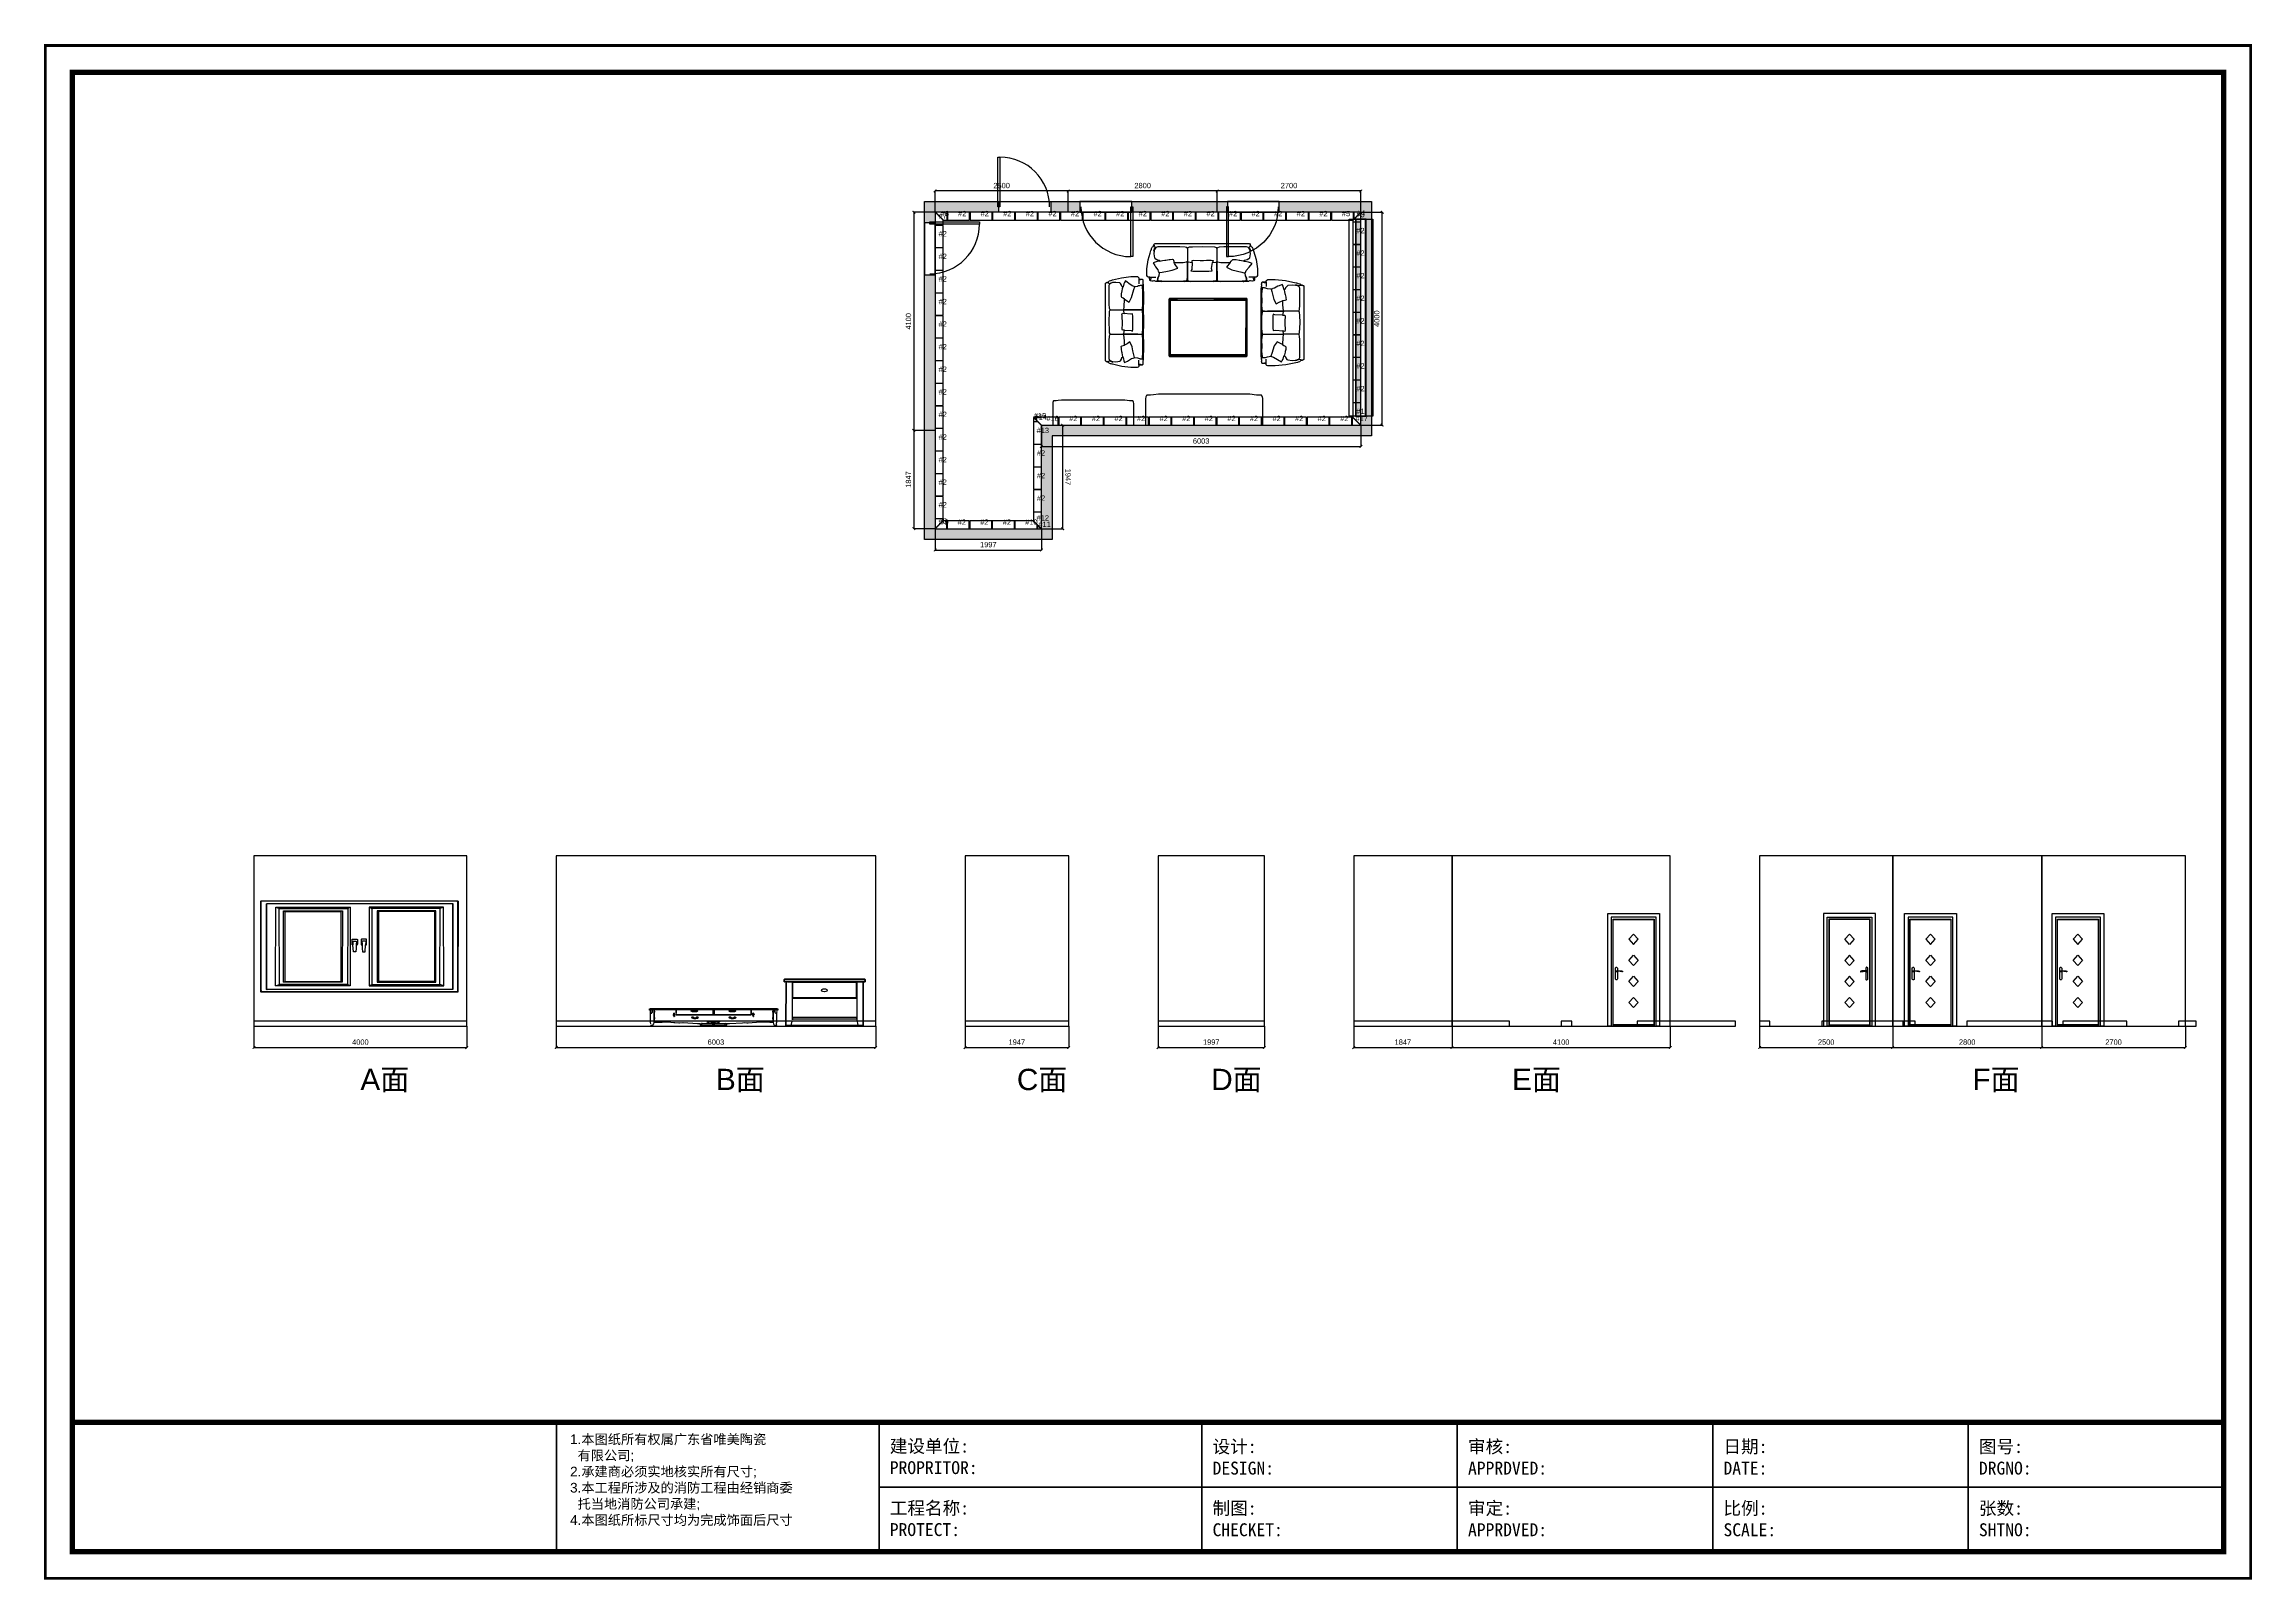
# Model space of a CAD drawing. Header units: inches. Extents: x -9450 to 207408, y -100115 to 6682.
# Drawn here: x 12592 to 27408, y -25115 to -14811 of the extents above; entities that cross this region are included whole.
import ezdxf

# ---------------------------------------------------------------- set-up
doc = ezdxf.new("R2010")
doc.units = ezdxf.units.IN
doc.header["$MEASUREMENT"] = 0
for name, color, linetype in [('A.     05 建筑窗', 5, 'Continuous'), ('furniture', 5, 'Continuous'), ('hole', 5, 'Continuous'), ('LAYER2', 2, 'Continuous'), ('tag', 1, 'Continuous'), ('字体及标识', 7, 'Continuous')]:
    doc.layers.add(name, color=color, linetype=linetype)
doc.layers.add('图纸外框', color=7, linetype='Continuous', lineweight=80)
doc.styles.get("Standard").update_dxf_attribs({"font": 'arial.ttf'})
doc.dimstyles.new('DimStyle', dxfattribs={"dimtxt": 100, "dimasz": 50, "dimexe": 0.18, "dimexo": 0.0625, "dimgap": 50, "dimtad": 1, "dimdec": 0, "dimzin": 0, "dimdsep": 46, "dimtxsty": 'Standard', "dimblk": 'ARCHTICK', "dimcen": 0.09, "dimadec": 0, "dimazin": 0, "dimtfac": 1, "dimtdec": 4, "dimtofl": 0, "dimtmove": 0, "dimatfit": 3, "dimfxl": 1, "dimtolj": 1, "dimtzin": 0, "dimarcsym": 0})

# ---------------------------------------------------------------- blocks, each defined once
blk = doc.blocks.new('图框658')
at = {"color": 0}
for p, q in [((-3849, -8782), (-3849, -9622)), ((-1749, -8782), (-1749, -9622)), ((350, -8782), (350, -9622)), ((2012, -8782), (2012, -9622)), ((3674, -8782), (3674, -9622)), ((5336, -8782), (5336, -9622)), ((-1749, -9202), (6998, -9202))]:
    blk.add_line(p, q, dxfattribs=at)
for points in [[(-7173, 175, 17.5, 17.5, 0), (-7173, -9797, 17.5, 17.5, 0), (7173, -9797, 17.5, 17.5, 0), (7173, 175, 17.5, 17.5, 0)], [(-6998, 0, 35, 35, 0), (-6998, -9622, 35, 35, 0), (6998, -9622, 35, 35, 0), (6998, 0, 35, 35, 0)]]:
    blk.add_lwpolyline(points, format="xyseb", close=True, dxfattribs=at)
blk.add_lwpolyline([(-6998, -8782, 35, 35, 0), (6998, -8782, 35, 35, 0)], format="xyseb", dxfattribs=at)
at = {"color": 0, "char_height": 84, "width": 3278.69, "attachment_point": 1}
for s, insert in [('\\fsimsun|b0|i0|c134|p2;\\H1x;建设单位:\\PPROPRITOR:', (-1680, -8894)), ('\\fsimsun|b0|i0|c134|p2;设计:  \\PDESIGN:', (420, -8897)), ('{\\fSimSun|b0|i0|c134|p2;审核:\\PAPPRDVED:}', (2082, -8897)), ('\\fsimsun|b0|i0|c134|p2;日期: \\PDATE:', (3744, -8897)), ('\\fsimsun|b0|i0|c134|p2;图号:  \\PDRGNO:', (5406, -8897)), ('\\fsimsun|b0|i0|c134|p2;工程名称:\\PPROTECT:', (-1680, -9297)), ('\\fsimsun|b0|i0|c134|p2;制图:  \\PCHECKET:', (420, -9298)), ('{\\fSimSun|b0|i0|c134|p2;审定:\\PAPPRDVED:}', (2082, -9298)), ('{\\fSimSun|b0|i0|c134|p2;比例:\\PSCALE:}', (3744, -9298)), ('{\\fSimSun|b0|i0|c134|p2;张数:\\PSHTNO:}', (5406, -9298))]:
    blk.add_mtext(s, dxfattribs=dict(at, insert=insert))
at = {"layer": '字体及标识', "color": 255, "insert": (-3760, -8860), "char_height": 63, "width": 2000, "attachment_point": 1}
blk.add_mtext('1.本图纸所有权属广东省唯美陶瓷^J  有限公司;^J2.承建商必须实地核实所有尺寸;^J3.本工程所涉及的消防工程由经销商委^J  托当地消防公司承建;^J4.本图纸所标尺寸均为完成饰面后尺寸', dxfattribs=at)
blk = doc.blocks.new('单图框')
at = {"layer": '图纸外框', "color": 7, "xscale": 0.10314960629921, "yscale": 0.10314960629921, "zscale": 0.03937007874016}
blk.add_blockref('图框658', (0, 0), dxfattribs=at)
blk = doc.blocks.new('_ArchTick')
at = {"color": 0, "linetype": 'ByBlock'}
blk.add_lwpolyline([(-0.5, -0.5, 0.4, 0.4, 0), (0.5, 0.5, 0.4, 0.4, 0)], format="xyseb", dxfattribs=at)
blk = doc.blocks.new('*D135')
at = {"color": 0, "linetype": 'ByBlock', "lineweight": -2}
for p, q in [((4000, 3373), (1300, 3373)), ((1300, 2973), (1300, 3373)), ((4000, 2973), (4000, 3373))]:
    blk.add_line(p, q, dxfattribs=at)
at = {"layer": 'Defpoints'}
for p in [(1300, 3373), (1300, 2973), (4000, 2973)]:
    blk.add_point(p, dxfattribs=at)
at = {"color": 0, "lineweight": -2, "xscale": 50, "yscale": 50, "zscale": 50, "rotation": 180}
blk.add_blockref('_ArchTick', (1300, 3373), dxfattribs=at)
at = {"color": 0, "lineweight": -2, "xscale": 50, "yscale": 50, "zscale": 50}
blk.add_blockref('_ArchTick', (4000, 3373), dxfattribs=at)
at = {"color": 0, "insert": (2650, 3423), "char_height": 100, "attachment_point": 8}
blk.add_mtext('2700', dxfattribs=at)
blk = doc.blocks.new('*D136')
at = {"color": 0, "linetype": 'ByBlock', "lineweight": -2}
for p, q in [((1300, 3373), (-1500, 3373)), ((-1500, 2973), (-1500, 3373)), ((1300, 2973), (1300, 3373))]:
    blk.add_line(p, q, dxfattribs=at)
at = {"layer": 'Defpoints'}
for p in [(-1500, 3373), (-1500, 2973), (1300, 2973)]:
    blk.add_point(p, dxfattribs=at)
at = {"color": 0, "lineweight": -2, "xscale": 50, "yscale": 50, "zscale": 50, "rotation": 180}
blk.add_blockref('_ArchTick', (-1500, 3373), dxfattribs=at)
at = {"color": 0, "lineweight": -2, "xscale": 50, "yscale": 50, "zscale": 50}
blk.add_blockref('_ArchTick', (1300, 3373), dxfattribs=at)
at = {"color": 0, "insert": (-100, 3423), "char_height": 100, "attachment_point": 8}
blk.add_mtext('2800', dxfattribs=at)
blk = doc.blocks.new('*D137')
at = {"color": 0, "linetype": 'ByBlock', "lineweight": -2}
for p, q in [((-1500, 3373), (-4000, 3373)), ((-4000, 2973), (-4000, 3373)), ((-1500, 2973), (-1500, 3373))]:
    blk.add_line(p, q, dxfattribs=at)
at = {"layer": 'Defpoints'}
for p in [(-4000, 3373), (-4000, 2973), (-1500, 2973)]:
    blk.add_point(p, dxfattribs=at)
at = {"color": 0, "lineweight": -2, "xscale": 50, "yscale": 50, "zscale": 50, "rotation": 180}
blk.add_blockref('_ArchTick', (-4000, 3373), dxfattribs=at)
at = {"color": 0, "lineweight": -2, "xscale": 50, "yscale": 50, "zscale": 50}
blk.add_blockref('_ArchTick', (-1500, 3373), dxfattribs=at)
at = {"color": 0, "insert": (-2750, 3423), "char_height": 100, "attachment_point": 8}
blk.add_mtext('2500', dxfattribs=at)
blk = doc.blocks.new('*D138')
at = {"color": 0, "linetype": 'ByBlock', "lineweight": -2}
for p, q in [((-4400, 2973), (-4400, -1127)), ((-4000, 2973), (-4400, 2973)), ((-4000, -1127), (-4400, -1127))]:
    blk.add_line(p, q, dxfattribs=at)
at = {"layer": 'Defpoints'}
for p in [(-4000, 2973), (-4400, -1127), (-4000, -1127)]:
    blk.add_point(p, dxfattribs=at)
at = {"color": 0, "lineweight": -2, "xscale": 50, "yscale": 50, "zscale": 50}
for p, rotation in [((-4400, 2973), 89.9999999999999), ((-4400, -1127), 270)]:
    blk.add_blockref('_ArchTick', p, dxfattribs=dict(at, rotation=rotation))
at = {"color": 0, "insert": (-4450, 923), "char_height": 100, "attachment_point": 8, "rotation": 90}
blk.add_mtext('4100', dxfattribs=at)
blk = doc.blocks.new('*D139')
at = {"color": 0, "linetype": 'ByBlock', "lineweight": -2}
for p, q in [((-4400, -1127), (-4400, -2973)), ((-4000, -1127), (-4400, -1127)), ((-4000, -2973), (-4400, -2973))]:
    blk.add_line(p, q, dxfattribs=at)
at = {"layer": 'Defpoints'}
for p in [(-4000, -1127), (-4400, -2973), (-4000, -2973)]:
    blk.add_point(p, dxfattribs=at)
at = {"color": 0, "lineweight": -2, "xscale": 50, "yscale": 50, "zscale": 50}
for p, rotation in [((-4400, -1127), 90), ((-4400, -2973), 270)]:
    blk.add_blockref('_ArchTick', p, dxfattribs=dict(at, rotation=rotation))
at = {"color": 0, "insert": (-4450, -2050), "char_height": 100, "attachment_point": 8, "rotation": 90}
blk.add_mtext('1847', dxfattribs=at)
blk = doc.blocks.new('*D140')
at = {"color": 0, "linetype": 'ByBlock', "lineweight": -2}
for p, q in [((-4000, -2973), (-4000, -3373)), ((-2003, -2973), (-2003, -3373)), ((-4000, -3373), (-2003, -3373))]:
    blk.add_line(p, q, dxfattribs=at)
at = {"layer": 'Defpoints'}
for p in [(-4000, -2973), (-2003, -2973), (-2003, -3373)]:
    blk.add_point(p, dxfattribs=at)
at = {"color": 0, "lineweight": -2, "xscale": 50, "yscale": 50, "zscale": 50}
for p, rotation in [((-4000, -3373), 180), ((-2003, -3373), 360)]:
    blk.add_blockref('_ArchTick', p, dxfattribs=dict(at, rotation=rotation))
at = {"color": 0, "insert": (-3001, -3323), "char_height": 100, "attachment_point": 8}
blk.add_mtext('1997', dxfattribs=at)
blk = doc.blocks.new('*D141')
at = {"color": 0, "linetype": 'ByBlock', "lineweight": -2}
for p, q in [((-2003, -1027), (-1603, -1027)), ((-1603, -2973), (-1603, -1027)), ((-2003, -2973), (-1603, -2973))]:
    blk.add_line(p, q, dxfattribs=at)
at = {"layer": 'Defpoints'}
for p in [(-2003, -1027), (-1603, -1027), (-2003, -2973)]:
    blk.add_point(p, dxfattribs=at)
at = {"color": 0, "lineweight": -2, "xscale": 50, "yscale": 50, "zscale": 50}
for p, rotation in [((-1603, -1027), 90.0000000000001), ((-1603, -2973), 270)]:
    blk.add_blockref('_ArchTick', p, dxfattribs=dict(at, rotation=rotation))
at = {"color": 0, "insert": (-1553, -2000), "char_height": 100, "attachment_point": 8, "rotation": 270}
blk.add_mtext('1947', dxfattribs=at)
blk = doc.blocks.new('*D142')
at = {"color": 0, "linetype": 'ByBlock', "lineweight": -2}
for p, q in [((-2003, -1027), (-2003, -1427)), ((4000, -1027), (4000, -1427)), ((-2003, -1427), (4000, -1427))]:
    blk.add_line(p, q, dxfattribs=at)
at = {"layer": 'Defpoints'}
for p in [(-2003, -1027), (4000, -1027), (4000, -1427)]:
    blk.add_point(p, dxfattribs=at)
at = {"color": 0, "lineweight": -2, "xscale": 50, "yscale": 50, "zscale": 50, "rotation": 180}
blk.add_blockref('_ArchTick', (-2003, -1427), dxfattribs=at)
at = {"color": 0, "lineweight": -2, "xscale": 50, "yscale": 50, "zscale": 50}
blk.add_blockref('_ArchTick', (4000, -1427), dxfattribs=at)
at = {"color": 0, "insert": (999, -1377), "char_height": 100, "attachment_point": 8}
blk.add_mtext('6003', dxfattribs=at)
blk = doc.blocks.new('*D143')
at = {"color": 0, "linetype": 'ByBlock', "lineweight": -2}
for p, q in [((4000, 2973), (4400, 2973)), ((4400, -1027), (4400, 2973)), ((4000, -1027), (4400, -1027))]:
    blk.add_line(p, q, dxfattribs=at)
at = {"layer": 'Defpoints'}
for p in [(4000, 2973), (4400, 2973), (4000, -1027)]:
    blk.add_point(p, dxfattribs=at)
at = {"color": 0, "lineweight": -2, "xscale": 50, "yscale": 50, "zscale": 50}
for p, rotation in [((4400, 2973), 90), ((4400, -1027), 270)]:
    blk.add_blockref('_ArchTick', p, dxfattribs=dict(at, rotation=rotation))
at = {"color": 0, "insert": (4350, 973), "char_height": 100, "attachment_point": 8, "rotation": 90}
blk.add_mtext('4000', dxfattribs=at)
blk = doc.blocks.new('窗户')
at = {"color": 5}
for p, q in [((-600, 28), (600, 28)), ((-600, -28), (600, -28))]:
    blk.add_line(p, q, dxfattribs=at)
blk.add_lwpolyline([(-600, 72), (600, 72), (600, -72), (-600, -72)], close=True, dxfattribs=at)
at = {"layer": 'A.     05 建筑窗'}
blk.add_line((-600, 0), (600, 0), dxfattribs=at)
blk = doc.blocks.new('单开门')
at = {"layer": 'LAYER2'}
for p, q in [((-380, 0), (-380, 700)), ((-380, 700), (-350, 700)), ((-350, 700), (-350, 0)), ((-350, 0), (-380, 0))]:
    blk.add_line(p, q, dxfattribs=at)
blk.add_arc((-350, 0), 700, 0, 90, dxfattribs=at)
blk = doc.blocks.new('沙发顶视')
at = {"color": 3, "linetype": 'ByBlock'}
for p, q in [((-2.53, 1.09), (-2.47, 1.13)), ((-2.47, 1.19), (-2.46, 1.22)), ((-2.47, 1.13), (-2.47, 1.19)), ((-2.46, 1.22), (-2.45, 1.25)), ((-2.45, 1.25), (-2.44, 1.27)), ((-2.45, 1.25), (-2.44, 1.19)), ((-2.44, 1.27), (-2.42, 1.31)), ((-2.44, 1.19), (-2.42, 1.14)), ((-2.42, 1.31), (-2.4, 1.33)), ((-2.42, 1.14), (-2.4, 1.06)), ((-2.4, 1.33), (2.4, 1.33)), ((2.42, 1.14), (2.39, 1.06)), ((2.4, 1.33), (2.44, 1.26)), ((2.44, 1.18), (2.42, 1.14)), ((2.44, 1.26), (2.46, 1.22)), ((2.44, 1.25), (2.44, 1.18)), ((2.46, 1.22), (2.47, 1.13)), ((2.47, 1.13), (2.54, 1.07)), ((-2.81, -0.44), (-2.75, 0.19)), ((-2.75, 0.19), (-2.65, 0.65)), ((-2.65, 0.65), (-2.61, 0.85)), ((-2.61, 0.85), (-2.6, 0.87)), ((-2.6, 0.87), (-2.58, 0.93)), ((-2.58, 0.93), (-2.57, 0.98)), ((-2.57, 0.98), (-2.54, 1.07)), ((-2.54, 1.07), (-2.53, 1.09)), ((-2.39, 0.04), (-2.5, -0.01)), ((-2.4, 1.04), (-2.47, 0.82)), ((-2.47, 0.82), (-2.47, 0.81)), ((-2.47, 0.81), (-2.46, 0.81)), ((-2.44, 0.81), (-2.46, 0.6)), ((-2.46, 0.81), (-2.44, 0.81)), ((-2.46, 0.6), (-2.42, 0.33)), ((-2.42, 0.91), (-2.44, 0.81)), ((-2.35, 1.05), (-2.42, 0.91)), ((-2.42, 0.33), (-2.39, 0.29)), ((-2.4, 1.06), (-2.4, 1.04)), ((-2.39, 0.29), (-2.3, 0.22)), ((-2.28, 0.07), (-2.39, 0.04)), ((-2.26, 1.09), (-2.35, 1.05)), ((-2.3, 0.22), (-2.27, 0.2)), ((-2.15, 0.11), (-2.28, 0.07)), ((-2.27, 0.2), (-2.18, 0.18)), ((-1.87, 1.09), (-2.26, 1.09)), ((-2.18, 0.18), (-2.15, 0.11)), ((-2.15, 0.11), (-2.02, 0.14)), ((-2.02, 0.14), (-1.9, 0.16)), ((-1.9, 0.16), (-1.84, 0.18)), ((-1.45, 1.09), (-1.87, 1.09)), ((-1.84, 0.18), (-1.67, 0.21)), ((-1.67, 0.21), (-1.62, 0.22)), ((-1.62, 0.22), (-1.5, 0.23)), ((-1.5, 0.23), (-1.48, 0.21)), ((-1.48, 0.21), (-1.46, 0.16)), ((-1.46, 0.16), (-1.46, 0.16)), ((-1.46, 0.16), (-1.42, 0)), ((-1.14, 1.09), (-1.45, 1.09)), ((-1.42, 0), (-1.16, 0.01)), ((-1.41, -0.05), (-1.42, 0)), ((-1.16, 0.01), (-0.97, 0.02)), ((-0.87, 1.07), (-1.14, 1.09)), ((-0.97, 0.02), (-0.79, 0.05)), ((-0.78, 1.04), (-0.87, 1.07)), ((-0.79, 0.05), (-0.75, 0.11)), ((-0.76, 0.99), (-0.78, 1.04)), ((-0.73, 1.03), (-0.75, 1)), ((-0.75, 1), (-0.75, 0.11)), ((-0.75, 0.11), (-0.71, 0.05)), ((-0.75, -0.93), (-0.75, 0.11)), ((-0.75, 0.11), (-0.75, -0.93)), ((-0.66, 1.07), (-0.73, 1.03)), ((-0.71, 0.05), (-0.5, 0.01)), ((-0.49, 1.08), (-0.66, 1.07)), ((-0.5, 0.01), (-0.52, -0.47)), ((-0.5, 0.15), (-0.43, 0.17)), ((-0.5, 0.01), (-0.5, 0.15)), ((0, 1.1), (-0.49, 1.08)), ((-0.43, 0.17), (-0.1, 0.15)), ((-0.1, 0.15), (0.07, 0.15)), ((0.65, 1.07), (0, 1.1)), ((0.07, 0.15), (0.22, 0.16)), ((0.22, 0.16), (0.26, 0.17)), ((0.26, 0.17), (0.4, 0.17)), ((0.4, 0.17), (0.45, 0.18)), ((0.45, 0.18), (0.56, 0.15)), ((0.48, -0.41), (0.53, 0.02)), ((0.56, 0.15), (0.53, 0.02)), ((0.53, 0.02), (0.72, 0.04)), ((0.74, 1.03), (0.65, 1.07)), ((0.72, 0.04), (0.75, 0.09)), ((0.75, 0.99), (0.74, 1.03)), ((0.78, 1.03), (0.75, 1)), ((0.75, 1), (0.75, 0.09)), ((0.75, 0.09), (0.78, 0.05)), ((0.75, 0.09), (0.76, -1.21)), ((0.75, -1.21), (0.75, 0.08)), ((0.87, 1.07), (0.78, 1.03)), ((0.78, 0.05), (0.95, 0.02)), ((1.1, 1.09), (0.87, 1.07)), ((0.95, 0.02), (1.42, 0)), ((1.43, 1.09), (1.1, 1.09)), ((1.42, 0), (1.24, -0.32)), ((1.42, 0), (1.47, 0.1)), ((1.42, 0), (1.42, 0)), ((1.83, 1.09), (1.43, 1.09)), ((1.47, 0.1), (1.52, 0.18)), ((1.52, 0.18), (1.56, 0.22)), ((1.56, 0.22), (1.73, 0.21)), ((1.73, 0.21), (1.88, 0.18)), ((2.26, 1.09), (1.83, 1.09)), ((1.88, 0.18), (1.92, 0.17)), ((1.92, 0.17), (2.08, 0.13)), ((2.08, 0.13), (2.14, 0.11)), ((2.14, 0.11), (2.17, 0.17)), ((2.17, 0.09), (2.14, 0.11)), ((2.17, 0.17), (2.29, 0.22)), ((2.36, 0.04), (2.17, 0.09)), ((2.35, 1.05), (2.26, 1.09)), ((2.29, 0.22), (2.38, 0.28)), ((2.42, 0.89), (2.35, 1.05)), ((2.45, -0.01), (2.36, 0.04)), ((2.38, 0.28), (2.42, 0.33)), ((2.39, 1.06), (2.39, 1.04)), ((2.39, 1.04), (2.47, 0.81)), ((2.44, 0.8), (2.42, 0.89)), ((2.42, 0.33), (2.45, 0.61)), ((2.46, 0.81), (2.44, 0.8)), ((2.44, 0.8), (2.44, 0.81)), ((2.45, 0.61), (2.44, 0.8)), ((2.47, 0.81), (2.46, 0.81)), ((2.54, 1.07), (2.57, 0.98)), ((2.57, 0.98), (2.58, 0.93)), ((2.58, 0.93), (2.61, 0.83)), ((2.61, 0.83), (2.74, 0.21)), ((2.74, 0.21), (2.81, -0.44)), ((-2.81, -0.89), (-2.81, -0.44)), ((-2.78, -0.96), (-2.81, -0.89)), ((-2.74, -1.01), (-2.78, -0.96)), ((-2.72, -1.01), (-2.74, -1.01)), ((-2.67, -1.01), (-2.72, -1.01)), ((-2.66, -1.02), (-2.67, -1.01)), ((-2.67, -1.01), (-2.36, -1.01)), ((-2.67, -1.08), (-2.66, -1.02)), ((-2.66, -1.21), (-2.67, -1.08)), ((-2.61, -1.1), (-2.64, -1.23)), ((-2.6, -1.03), (-2.61, -1.1)), ((-2.6, -1.01), (-2.6, -1.03)), ((-2.5, -0.01), (-2.41, -0.2)), ((-2.41, -0.2), (-2.38, -0.28)), ((-2.38, -0.28), (-2.26, -0.49)), ((-2.27, -1.1), (-2.29, -1.24)), ((-2.24, -0.99), (-2.27, -1.21)), ((-2.25, -1.03), (-2.27, -1.1)), ((-2.26, -0.49), (-2.23, -0.59)), ((-2.24, -0.99), (-2.25, -1.03)), ((-2.21, -0.92), (-2.24, -0.99)), ((-2.23, -0.59), (-2.22, -0.61)), ((-2.22, -0.61), (-2.2, -0.68)), ((-2.19, -0.7), (-2.21, -0.92)), ((-2.2, -0.68), (-2.18, -0.69)), ((-2.18, -0.69), (-2.03, -0.66)), ((-2.03, -0.66), (-1.77, -0.59)), ((-1.77, -0.59), (-1.52, -0.53)), ((-1.52, -0.53), (-1.23, -0.38)), ((-1.34, -0.19), (-1.41, -0.05)), ((-1.23, -0.38), (-1.34, -0.19)), ((-1.23, -0.38), (-1.23, -0.38)), ((-0.76, -1.21), (-0.75, -0.93)), ((-0.75, -0.93), (-0.74, -1.21)), ((-0.75, -1.1), (-0.75, -1.26)), ((-0.75, -1.1), (-0.75, -1.26)), ((-0.52, -0.47), (-0.57, -0.56)), ((-0.57, -0.56), (-0.48, -0.59)), ((-0.48, -0.59), (0.34, -0.59)), ((0.34, -0.59), (0.51, -0.57)), ((0.51, -0.57), (0.48, -0.41)), ((1.24, -0.32), (1.51, -0.5)), ((1.51, -0.5), (2.01, -0.66)), ((2.01, -0.66), (2.18, -0.72)), ((2.18, -0.71), (2.2, -0.68)), ((2.21, -0.92), (2.18, -0.71)), ((2.2, -0.68), (2.24, -0.54)), ((2.24, -0.98), (2.21, -0.92)), ((2.24, -0.54), (2.39, -0.31)), ((2.25, -1.04), (2.24, -0.98)), ((2.26, -1.21), (2.24, -0.98)), ((2.27, -1.1), (2.25, -1.04)), ((2.28, -1.25), (2.27, -1.1)), ((2.58, -1.01), (2.37, -1.01)), ((2.39, -0.31), (2.54, -0.06)), ((2.54, -0.06), (2.45, -0.01)), ((2.6, -1.02), (2.58, -1.01)), ((2.6, -1.02), (2.59, -1.01)), ((2.65, -1.01), (2.6, -1.02)), ((2.61, -1.1), (2.6, -1.02)), ((2.64, -1.23), (2.61, -1.1)), ((2.66, -1.02), (2.65, -1.01)), ((2.71, -1.01), (2.66, -1.02)), ((2.73, -1.01), (2.66, -1.01)), ((2.66, -1.01), (2.66, -1.02)), ((2.66, -1.02), (2.66, -1.21)), ((2.74, -1.01), (2.71, -1.01)), ((2.78, -0.96), (2.74, -1.01)), ((2.81, -0.9), (2.78, -0.96)), ((2.81, -0.44), (2.81, -0.9)), ((-2.65, -1.24), (-2.66, -1.21)), ((-2.65, -1.25), (-2.65, -1.24)), ((-2.64, -1.26), (-2.65, -1.25)), ((-2.65, -1.25), (-2.65, -1.25)), ((-2.64, -1.23), (-2.64, -1.26)), ((-2.62, -1.27), (-2.64, -1.26)), ((-2.56, -1.28), (-2.62, -1.27)), ((-2.54, -1.29), (-2.56, -1.28)), ((-2.53, -1.29), (-2.54, -1.29)), ((-2.51, -1.29), (-2.53, -1.29)), ((-2.45, -1.27), (-2.51, -1.29)), ((-2.42, -1.27), (-2.45, -1.27)), ((-2.39, -1.29), (-2.42, -1.27)), ((-2.35, -1.3), (-2.39, -1.29)), ((-2.22, -1.31), (-2.35, -1.3)), ((-2.33, -1.29), (-2.27, -1.26)), ((-2.33, -1.29), (-2.27, -1.26)), ((-2.29, -1.24), (-2.25, -1.29)), ((-2.27, -1.21), (-2.23, -1.25)), ((-2.25, -1.29), (-2.08, -1.31)), ((-2.23, -1.25), (-1.86, -1.29)), ((-2.18, -1.31), (-2.22, -1.31)), ((-1.98, -1.31), (-2.18, -1.31)), ((-1.79, -1.32), (-1.98, -1.31)), ((-1.86, -1.29), (-1.41, -1.28)), ((-1.15, -1.32), (-1.79, -1.32)), ((-1.41, -1.28), (-1.1, -1.29)), ((-0.97, -1.31), (-1.15, -1.32)), ((-1.1, -1.29), (-0.79, -1.25)), ((-0.92, -1.31), (-0.97, -1.31)), ((-0.78, -1.29), (-0.92, -1.3)), ((-0.92, -1.3), (-0.81, -1.29)), ((-0.9, -1.31), (-0.92, -1.31)), ((-0.87, -1.31), (-0.9, -1.31)), ((-0.47, -1.31), (-0.87, -1.31)), ((-0.79, -1.25), (-0.76, -1.21)), ((-0.75, -1.26), (-0.78, -1.29)), ((-0.75, -1.26), (-0.72, -1.29)), ((-0.74, -1.21), (-0.7, -1.26)), ((-0.72, -1.29), (-0.58, -1.3)), ((-0.7, -1.26), (-0.4, -1.29)), ((-0.33, -1.32), (-0.47, -1.31)), ((-0.4, -1.29), (0.39, -1.29)), ((0.44, -1.32), (-0.33, -1.32)), ((0.39, -1.29), (0.72, -1.25)), ((0.82, -1.31), (0.44, -1.31)), ((0.44, -1.31), (0.44, -1.32)), ((0.73, -1.28), (0.59, -1.3)), ((0.59, -1.3), (0.73, -1.29)), ((0.72, -1.25), (0.75, -1.21)), ((0.75, -1.26), (0.73, -1.28)), ((0.73, -1.29), (0.73, -1.28)), ((0.75, -1.21), (0.75, -1.26)), ((0.76, -1.21), (0.75, -1.26)), ((0.75, -1.26), (0.77, -1.29)), ((0.76, -1.21), (0.8, -1.26)), ((0.77, -1.29), (0.91, -1.3)), ((0.78, -1.29), (0.77, -1.29)), ((0.82, -1.29), (0.78, -1.29)), ((0.8, -1.26), (1.1, -1.29)), ((0.88, -1.3), (0.82, -1.29)), ((0.88, -1.31), (0.82, -1.31)), ((0.82, -1.31), (0.82, -1.31)), ((0.91, -1.3), (0.88, -1.3)), ((0.93, -1.31), (0.88, -1.31)), ((0.96, -1.31), (0.93, -1.31)), ((1.16, -1.32), (0.96, -1.31)), ((1.1, -1.29), (1.54, -1.28)), ((1.8, -1.32), (1.16, -1.32)), ((1.54, -1.28), (1.85, -1.29)), ((1.99, -1.31), (1.8, -1.32)), ((1.85, -1.29), (2.22, -1.25)), ((2.18, -1.31), (1.99, -1.31)), ((2.08, -1.31), (2.09, -1.3)), ((2.09, -1.3), (2.12, -1.3)), ((2.12, -1.3), (2.24, -1.29)), ((2.3, -1.3), (2.18, -1.31)), ((2.22, -1.25), (2.26, -1.21)), ((2.24, -1.29), (2.28, -1.25)), ((2.33, -1.29), (2.27, -1.26)), ((2.35, -1.3), (2.3, -1.3)), ((2.38, -1.29), (2.35, -1.3)), ((2.41, -1.27), (2.38, -1.29)), ((2.45, -1.27), (2.41, -1.27)), ((2.53, -1.29), (2.45, -1.27)), ((2.56, -1.28), (2.53, -1.29)), ((2.62, -1.27), (2.56, -1.28)), ((2.63, -1.26), (2.62, -1.27)), ((2.64, -1.26), (2.63, -1.26)), ((2.64, -1.26), (2.64, -1.23)), ((2.65, -1.25), (2.64, -1.26)), ((2.66, -1.21), (2.65, -1.24)), ((2.65, -1.24), (2.65, -1.25))]:
    blk.add_line(p, q, dxfattribs=at)
blk = doc.blocks.new('桌顶视')
at = {"linetype": 'Continuous'}
for p, q in [((-3.41, 1.71), (-3.4, 1.74)), ((-3.41, -1.72), (-3.41, 1.71)), ((-3.39, 1.75), (-3.37, 1.76)), ((-3.37, 1.76), (-3.39, 1.75)), ((-3.37, 1.76), (-3.39, 1.75)), ((-3.37, 1.76), (3.37, 1.76)), ((3.37, 1.76), (-3.37, 1.76)), ((3.37, 1.76), (-3.37, 1.76)), ((-3.37, 1.76), (3.37, 1.76)), ((3.37, 1.76), (-3.37, 1.76)), ((-3.37, 1.76), (3.37, 1.76)), ((3.37, 1.76), (-3.37, 1.76)), ((3.37, 1.76), (3.4, 1.75)), ((3.37, 1.76), (3.4, 1.75)), ((3.37, 1.76), (3.4, 1.75)), ((3.37, 1.76), (3.4, 1.75)), ((3.37, 1.76), (3.4, 1.75)), ((3.4, 1.75), (3.41, 1.71)), ((3.4, 1.75), (3.41, 1.71)), ((3.4, 1.75), (3.41, 1.71)), ((3.4, 1.75), (3.41, 1.71)), ((3.4, 1.75), (3.41, 1.71)), ((3.41, 1.71), (3.41, -1.7)), ((3.41, 1.71), (3.41, -1.7)), ((3.41, 1.71), (3.41, -1.7)), ((3.41, 1.71), (3.41, -1.7)), ((3.41, 1.71), (3.41, -1.7)), ((-3.4, -1.75), (-3.41, -1.72)), ((-3.37, -1.76), (-3.4, -1.75)), ((-3.37, -1.76), (3.37, -1.76)), ((3.37, -1.76), (-3.37, -1.76)), ((3.37, -1.76), (3.4, -1.75)), ((3.4, -1.75), (3.37, -1.76)), ((3.4, -1.75), (3.41, -1.7)), ((3.41, -1.7), (3.4, -1.75))]:
    blk.add_line(p, q, dxfattribs=at)
at = {"linetype": 'ByBlock'}
blk.add_line((-3.4, 1.74), (-3.39, 1.75), dxfattribs=at)
blk.add_lwpolyline([(-3.4, 1.74), (-3.41, 1.71), (-3.41, -1.72), (-3.4, -1.75), (-3.37, -1.76), (3.37, -1.76), (3.4, -1.75), (3.41, -1.7), (3.41, 1.71), (3.4, 1.75), (3.37, 1.76), (-3.37, 1.76), (-3.39, 1.75)])
at = {"linetype": 'Continuous'}
for points in [[(-3.35, 1.74), (3.35, 1.74), (3.38, 1.73), (3.39, 1.7), (3.39, -1.71), (3.38, -1.73), (3.34, -1.74), (2.7, -1.74), (3.36, -1.74), (3.38, -1.73), (3.39, -1.7), (3.39, 1.7), (3.38, 1.72), (3.37, 1.73), (3.35, 1.74), (-3.35, 1.74), (-3.38, 1.73), (-3.39, 1.7), (-3.39, -1.7), (-3.38, -1.73), (-3.36, -1.74), (-0.5, -1.74), (-3.35, -1.74), (-3.38, -1.73), (-3.39, -1.7), (-3.39, 1.7), (-3.38, 1.73), (-3.35, 1.74)], [(-3.3, 1.66), (3.3, 1.66), (3.31, -1.66), (-3.31, -1.66), (-3.3, 1.66)]]:
    blk.add_lwpolyline(points, dxfattribs=at)
blk = doc.blocks.new('柜橱顶视')
blk.add_lwpolyline([(3.41, 0.8), (-3.4, 0.8), (-3.41, 0.8), (-3.41, -0.57), (-3.4, -0.66), (-3.38, -0.68), (-3.36, -0.7), (-3.36, -0.72), (-3.34, -0.74), (-3.29, -0.75), (-3.25, -0.74), (-3.11, -0.74), (-3.04, -0.75), (-2.66, -0.8), (2.66, -0.8), (2.95, -0.77), (3.12, -0.74), (3.26, -0.74), (3.29, -0.75), (3.34, -0.74), (3.36, -0.72), (3.36, -0.71), (3.37, -0.69), (3.4, -0.66), (3.41, -0.56), (3.41, 0.8)])
blk = doc.blocks.new('房间1房间1A_128886_133110_128886#1contour带名字')
at = {"color": 9}
blk.add_lwpolyline([(4247, -2309), (4247, -2579), (4393, -2725), (4397, -2725), (4397, -2309)], close=True, dxfattribs=at)
blk.add_text('#1', height=100).set_placement((4312, -2517))
blk = doc.blocks.new('房间1房间1A_128886_133110_128886#2contour带名字')
at = {"color": 9}
for points in [[(-3370, 1121), (-2954, 1121), (-2954, 1271), (-3370, 1271)], [(-2946, 1121), (-2530, 1121), (-2530, 1271), (-2946, 1271)], [(-2522, 1121), (-2106, 1121), (-2106, 1271), (-2522, 1271)], [(-2098, 1121), (-1681, 1121), (-1681, 1271), (-2098, 1271)], [(-1673, 1121), (-1257, 1121), (-1257, 1271), (-1673, 1271)], [(-1249, 1121), (-833, 1121), (-833, 1271), (-1249, 1271)], [(-825, 1121), (-409, 1121), (-409, 1271), (-825, 1271)], [(-401, 1121), (16, 1121), (16, 1271), (-401, 1271)], [(24, 1121), (440, 1121), (440, 1271), (24, 1271)], [(448, 1121), (864, 1121), (864, 1271), (448, 1271)], [(872, 1121), (1289, 1121), (1289, 1271), (872, 1271)], [(1297, 1121), (1713, 1121), (1713, 1271), (1297, 1271)], [(1721, 1121), (2137, 1121), (2137, 1271), (1721, 1271)], [(2145, 1121), (2561, 1121), (2561, 1271), (2145, 1271)], [(2569, 1121), (2986, 1121), (2986, 1271), (2569, 1271)], [(2994, 1121), (3410, 1121), (3410, 1271), (2994, 1271)], [(3418, 1121), (3834, 1121), (3834, 1271), (3418, 1271)], [(-3453, 608), (-3453, 1024), (-3603, 1024), (-3603, 608)], [(4247, 1085), (4247, 669), (4397, 669), (4397, 1085)], [(-3453, 184), (-3453, 600), (-3603, 600), (-3603, 184)], [(4247, 661), (4247, 245), (4397, 245), (4397, 661)], [(-3453, -241), (-3453, 176), (-3603, 176), (-3603, -241)], [(4247, 237), (4247, -180), (4397, -180), (4397, 237)], [(-3453, -665), (-3453, -249), (-3603, -249), (-3603, -665)], [(4247, -188), (4247, -604), (4397, -604), (4397, -188)], [(-3453, -1089), (-3453, -673), (-3603, -673), (-3603, -1089)], [(4247, -612), (4247, -1028), (4397, -1028), (4397, -612)], [(-3453, -1513), (-3453, -1097), (-3603, -1097), (-3603, -1513)], [(4247, -1036), (4247, -1452), (4397, -1452), (4397, -1036)], [(-3453, -1938), (-3453, -1521), (-3603, -1521), (-3603, -1938)], [(4247, -1460), (4247, -1877), (4397, -1877), (4397, -1460)], [(-3453, -2362), (-3453, -1946), (-3603, -1946), (-3603, -2362)], [(4247, -1885), (4247, -2301), (4397, -2301), (4397, -1885)], [(-3453, -2786), (-3453, -2370), (-3603, -2370), (-3603, -2786)], [(-3453, -3210), (-3453, -2794), (-3603, -2794), (-3603, -3210)], [(-864, -2579), (-1281, -2579), (-1281, -2729), (-864, -2729)], [(-440, -2579), (-856, -2579), (-856, -2729), (-440, -2729)], [(-16, -2579), (-432, -2579), (-432, -2729), (-16, -2729)], [(408, -2579), (-8, -2579), (-8, -2729), (408, -2729)], [(833, -2579), (416, -2579), (416, -2729), (833, -2729)], [(1257, -2579), (841, -2579), (841, -2729), (1257, -2729)], [(1681, -2579), (1265, -2579), (1265, -2729), (1681, -2729)], [(2105, -2579), (1689, -2579), (1689, -2729), (2105, -2729)], [(2530, -2579), (2113, -2579), (2113, -2729), (2530, -2729)], [(2954, -2579), (2538, -2579), (2538, -2729), (2954, -2729)], [(3378, -2579), (2962, -2579), (2962, -2729), (3378, -2729)], [(3802, -2579), (3386, -2579), (3386, -2729), (3802, -2729)], [(4227, -2579), (3810, -2579), (3810, -2729), (4227, -2729)], [(-3453, -3635), (-3453, -3218), (-3603, -3218), (-3603, -3635)], [(-1756, -3094), (-1756, -3510), (-1606, -3510), (-1606, -3094)], [(-3453, -4059), (-3453, -3643), (-3603, -3643), (-3603, -4059)], [(-1756, -3518), (-1756, -3935), (-1606, -3935), (-1606, -3518)], [(-3453, -4483), (-3453, -4067), (-3603, -4067), (-3603, -4483)], [(-1756, -3943), (-1756, -4359), (-1606, -4359), (-1606, -3943)], [(-2961, -4526), (-3377, -4526), (-3377, -4676), (-2961, -4676)], [(-2537, -4526), (-2953, -4526), (-2953, -4676), (-2537, -4676)], [(-2113, -4526), (-2529, -4526), (-2529, -4676), (-2113, -4676)]]:
    blk.add_lwpolyline(points, close=True, dxfattribs=at)
for p in [(-3172, 1196), (-2748, 1196), (-2324, 1196), (-1899, 1196), (-1475, 1196), (-1051, 1196), (-627, 1196), (-202, 1196), (222, 1196), (646, 1196), (1070, 1196), (1495, 1196), (1919, 1196), (2343, 1196), (2767, 1196), (3192, 1196), (3616, 1196), (-3538, 816), (4312, 877), (-3538, 392), (4312, 453), (-3538, -32), (4312, 29), (-3538, -457), (4312, -396), (-3538, -881), (4312, -820), (-3538, -1305), (4312, -1244), (-3538, -1729), (4312, -1668), (-3538, -2154), (4312, -2093), (-3538, -2578), (-3538, -3002), (-1083, -2654), (-658, -2654), (-234, -2654), (190, -2654), (614, -2654), (1039, -2654), (1463, -2654), (1887, -2654), (2312, -2654), (2736, -2654), (3160, -2654), (3584, -2654), (4009, -2654), (-1691, -3302), (-3538, -3427), (-1691, -3727), (-3538, -3851), (-1691, -4151), (-3538, -4275), (-3179, -4601), (-2755, -4601), (-2331, -4601)]:
    blk.add_text('#2', height=100).set_placement(p)
blk = doc.blocks.new('房间1房间1A_128886_133110_128886#3contour带名字')
at = {"color": 9}
blk.add_lwpolyline([(4247, 1113), (4247, 1093), (4397, 1093), (4397, 1263)], close=True, dxfattribs=at)
blk.add_text('#3', height=100).set_placement((4312, 1178))
blk = doc.blocks.new('房间1房间1A_128886_133110_128886#4contour带名字')
at = {"color": 9}
blk.add_lwpolyline([(4266, 1140), (4397, 1271), (4266, 1271)], close=True, dxfattribs=at)
blk.add_text('#4', height=100).set_placement((4322, 1206))
blk = doc.blocks.new('房间1房间1A_128886_133110_128886#5contour带名字')
at = {"color": 9}
blk.add_lwpolyline([(3842, 1121), (4247, 1121), (4258, 1132), (4258, 1271), (3842, 1271)], close=True, dxfattribs=at)
blk.add_text('#5', height=100).set_placement((4040, 1196))
blk = doc.blocks.new('房间1房间1A_128886_133110_128886#6contour带名字')
at = {"color": 9}
blk.add_lwpolyline([(-3445, 1121), (-3378, 1121), (-3378, 1271), (-3595, 1271)], close=True, dxfattribs=at)
blk.add_text('#6', height=100).set_placement((-3497, 1196))
blk = doc.blocks.new('房间1房间1A_128886_133110_128886#7contour带名字')
at = {"color": 9}
blk.add_lwpolyline([(-3453, 1032), (-3453, 1121), (-3603, 1271), (-3603, 1032)], close=True, dxfattribs=at)
blk.add_text('#7', height=100).set_placement((-3538, 1152))
blk = doc.blocks.new('房间1房间1A_128886_133110_128886#8contour带名字')
at = {"color": 9}
blk.add_lwpolyline([(-3453, -4518), (-3453, -4491), (-3603, -4491), (-3603, -4668)], close=True, dxfattribs=at)
blk.add_text('#8', height=100).set_placement((-3538, -4579))
blk = doc.blocks.new('房间1房间1A_128886_133110_128886#9contour带名字')
at = {"color": 9}
blk.add_lwpolyline([(-3385, -4526), (-3453, -4526), (-3603, -4676), (-3385, -4676)], close=True, dxfattribs=at)
blk.add_text('#9', height=100).set_placement((-3504, -4601))
blk = doc.blocks.new('房间1房间1A_128886_133110_128886#10contour带名字')
at = {"color": 9}
blk.add_lwpolyline([(-1688, -4602), (-1764, -4526), (-2105, -4526), (-2105, -4676), (-1688, -4676)], close=True, dxfattribs=at)
blk.add_text('#10', height=100).set_placement((-1911, -4601))
blk = doc.blocks.new('房间1房间1A_128886_133110_128886#11contour带名字')
at = {"color": 9}
blk.add_lwpolyline([(-1680, -4610), (-1680, -4676), (-1614, -4676)], close=True, dxfattribs=at)
blk.add_text('#11', height=100).set_placement((-1662, -4643))
blk = doc.blocks.new('房间1房间1A_128886_133110_128886#12contour带名字')
at = {"color": 9}
blk.add_lwpolyline([(-1756, -4367), (-1756, -4526), (-1606, -4676), (-1606, -4367)], close=True, dxfattribs=at)
blk.add_text('#12', height=100).set_placement((-1696, -4521))
blk = doc.blocks.new('房间1房间1A_128886_133110_128886#13contour带名字')
at = {"color": 9}
blk.add_lwpolyline([(-1673, -2670), (-1756, -2670), (-1756, -3086), (-1606, -3086), (-1606, -2737)], close=True, dxfattribs=at)
blk.add_text('#13', height=100).set_placement((-1696, -2878))
blk = doc.blocks.new('房间1房间1A_128886_133110_128886#14contour带名字')
at = {"color": 9}
blk.add_lwpolyline([(-1756, -2587), (-1756, -2662), (-1681, -2662)], close=True, dxfattribs=at)
blk.add_text('#14', height=100).set_placement((-1734, -2625))
blk = doc.blocks.new('房间1房间1A_128886_133110_128886#15contour带名字')
at = {"color": 9}
blk.add_lwpolyline([(-1713, -2579), (-1756, -2579), (-1713, -2622)], close=True, dxfattribs=at)
blk.add_text('#15', height=100).set_placement((-1750, -2601))
blk = doc.blocks.new('房间1房间1A_128886_133110_128886#16contour带名字')
at = {"color": 9}
blk.add_lwpolyline([(-1289, -2579), (-1705, -2579), (-1705, -2630), (-1606, -2729), (-1289, -2729)], close=True, dxfattribs=at)
blk.add_text('#16', height=100).set_placement((-1512, -2654))
blk = doc.blocks.new('房间1房间1A_128886_133110_128886#17contour带名字')
at = {"color": 9}
blk.add_lwpolyline([(4239, -2579), (4235, -2579), (4235, -2729), (4389, -2729)], close=True, dxfattribs=at)
blk.add_text('#17', height=100).set_placement((4297, -2654))
blk = doc.blocks.new('房间1全部地板铺贴带名称')
for name in ['房间1房间1A_128886_133110_128886#2contour带名字', '房间1房间1A_128886_133110_128886#7contour带名字', '房间1房间1A_128886_133110_128886#6contour带名字', '房间1房间1A_128886_133110_128886#5contour带名字', '房间1房间1A_128886_133110_128886#3contour带名字', '房间1房间1A_128886_133110_128886#4contour带名字', '房间1房间1A_128886_133110_128886#15contour带名字', '房间1房间1A_128886_133110_128886#14contour带名字', '房间1房间1A_128886_133110_128886#1contour带名字', '房间1房间1A_128886_133110_128886#13contour带名字', '房间1房间1A_128886_133110_128886#16contour带名字', '房间1房间1A_128886_133110_128886#17contour带名字', '房间1房间1A_128886_133110_128886#8contour带名字', '房间1房间1A_128886_133110_128886#9contour带名字', '房间1房间1A_128886_133110_128886#10contour带名字', '房间1房间1A_128886_133110_128886#12contour带名字', '房间1房间1A_128886_133110_128886#11contour带名字']:
    blk.add_blockref(name, (-397, 1702))
blk = doc.blocks.new('*D215')
at = {"color": 0, "linetype": 'ByBlock', "lineweight": -2}
for p, q in [((0, -0.0625), (0, -400.18)), ((0, -400), (4000, -400)), ((4000, -0.0625), (4000, -400.18))]:
    blk.add_line(p, q, dxfattribs=at)
at = {"layer": 'Defpoints'}
for p in [(0, 0), (4000, 0), (4000, -400)]:
    blk.add_point(p, dxfattribs=at)
at = {"color": 0, "lineweight": -2, "xscale": 50, "yscale": 50, "zscale": 50, "rotation": 180}
blk.add_blockref('_ArchTick', (0, -400), dxfattribs=at)
at = {"color": 0, "lineweight": -2, "xscale": 50, "yscale": 50, "zscale": 50}
blk.add_blockref('_ArchTick', (4000, -400), dxfattribs=at)
at = {"color": 0, "insert": (2000, -350), "char_height": 100, "attachment_point": 8}
blk.add_mtext('4000', dxfattribs=at)
blk = doc.blocks.new('窗前视')
at = {"linetype": 'ByBlock'}
for p, q in [((-1.488, 3.097), (-1.482, 3.103)), ((-1.488, 0.013), (-1.488, 3.097)), ((-1.482, 3.103), (1.482, 3.103)), ((-1.482, 3.087), (-1.472, 3.1)), ((-1.482, 0.113), (-1.482, 3.087)), ((-1.472, 3.1), (1.472, 3.097)), ((-1.405, 0.093), (-1.402, 3.007)), ((-1.402, 3.007), (-1.395, 3.017)), ((-1.398, 3.003), (-1.392, 3.01)), ((-1.398, 0.097), (-1.398, 3.003)), ((-1.395, 3.017), (1.402, 3.017)), ((-1.392, 3.01), (-1.332, 3.01)), ((-1.332, 3.01), (1.398, 3.01)), ((1.398, 3.01), (1.405, 3.003)), ((1.402, 3.017), (1.408, 3.01)), ((1.405, 3.003), (1.402, 0.097)), ((1.408, 3.01), (1.408, 0.093)), ((1.472, 3.097), (1.482, 3.087)), ((1.482, 3.087), (1.481, 0.007)), ((1.482, 3.103), (1.488, 3.097)), ((1.488, 3.097), (1.485, 0.003)), ((-1.265, 0.22), (-1.262, 2.883)), ((-1.262, 2.883), (-0.142, 2.883)), ((-1.262, 2.883), (-1.212, 2.84)), ((-1.212, 2.84), (-0.178, 2.84)), ((-1.208, 0.263), (-1.212, 2.84)), ((-1.148, 0.343), (-1.145, 2.76)), ((-1.145, 2.76), (-0.258, 2.76)), ((-1.145, 2.76), (-1.125, 2.737)), ((-1.125, 2.737), (-0.282, 2.737)), ((-1.125, 2.737), (-1.125, 0.363)), ((-0.282, 2.737), (-0.282, 0.363)), ((-0.258, 2.76), (-0.262, 0.34)), ((-0.178, 2.84), (-0.182, 0.263)), ((-0.142, 2.883), (-0.178, 2.84)), ((-0.142, 2.883), (-0.142, 0.217)), ((1.268, 2.883), (0.148, 2.883)), ((0.148, 2.883), (0.148, 0.217)), ((0.148, 2.883), (0.185, 2.84)), ((1.218, 2.84), (0.185, 2.84)), ((0.185, 2.84), (0.188, 0.263)), ((1.152, 2.76), (0.265, 2.76)), ((0.265, 2.76), (0.268, 0.34)), ((1.132, 2.737), (0.288, 2.737)), ((0.288, 2.737), (0.288, 0.363)), ((1.152, 2.76), (1.132, 2.737)), ((1.132, 2.737), (1.132, 0.363)), ((1.155, 0.343), (1.152, 2.76)), ((1.215, 0.263), (1.218, 2.84)), ((1.268, 2.883), (1.218, 2.84)), ((1.272, 0.22), (1.268, 2.883)), ((-0.112, 1.797), (-0.108, 1.8)), ((-0.112, 1.61), (-0.112, 1.797)), ((-0.108, 1.8), (-0.038, 1.8)), ((-0.102, 1.727), (-0.092, 1.737)), ((-0.102, 1.727), (-0.098, 1.61)), ((-0.092, 1.737), (-0.055, 1.737)), ((-0.055, 1.737), (-0.042, 1.723)), ((-0.042, 1.723), (-0.048, 1.643)), ((-0.038, 1.8), (-0.032, 1.79)), ((-0.032, 1.79), (-0.032, 1.633)), ((0.032, 1.8), (0.025, 1.79)), ((0.025, 1.79), (0.025, 1.633)), ((0.102, 1.8), (0.032, 1.8)), ((0.048, 1.737), (0.035, 1.723)), ((0.035, 1.723), (0.042, 1.643)), ((0.085, 1.737), (0.048, 1.737)), ((0.095, 1.727), (0.085, 1.737)), ((0.095, 1.727), (0.092, 1.61)), ((0.105, 1.797), (0.102, 1.8)), ((0.105, 1.61), (0.105, 1.797)), ((-0.098, 1.603), (-0.112, 1.61)), ((-0.098, 1.61), (-0.112, 1.61)), ((-0.092, 1.373), (-0.098, 1.603)), ((-0.055, 1.373), (-0.092, 1.373)), ((-0.048, 1.483), (-0.055, 1.387)), ((-0.055, 1.387), (-0.055, 1.373)), ((-0.048, 1.643), (-0.048, 1.61)), ((-0.035, 1.61), (-0.048, 1.6)), ((-0.048, 1.61), (-0.035, 1.61)), ((-0.048, 1.6), (-0.048, 1.483)), ((-0.032, 1.633), (-0.035, 1.61)), ((0.025, 1.633), (0.028, 1.61)), ((0.028, 1.61), (0.042, 1.6)), ((0.042, 1.61), (0.028, 1.61)), ((0.042, 1.643), (0.042, 1.61)), ((0.042, 1.6), (0.042, 1.483)), ((0.042, 1.483), (0.048, 1.387)), ((0.048, 1.387), (0.048, 1.373)), ((0.048, 1.373), (0.085, 1.373)), ((0.085, 1.373), (0.092, 1.603)), ((0.092, 1.603), (0.105, 1.61)), ((0.092, 1.61), (0.105, 1.61)), ((-1.148, 0.343), (-1.125, 0.363)), ((-0.262, 0.34), (-1.148, 0.343)), ((-1.125, 0.363), (-0.282, 0.363)), ((-0.262, 0.34), (-0.282, 0.363)), ((0.268, 0.34), (0.288, 0.363)), ((0.268, 0.34), (1.155, 0.343)), ((1.132, 0.363), (0.288, 0.363)), ((1.155, 0.343), (1.132, 0.363)), ((-1.485, 0), (-1.488, 0.013)), ((-1.479, 0.019), (-1.482, 0.113)), ((-1.472, 0.007), (-1.479, 0.019)), ((1.472, 0.007), (-1.472, 0.007)), ((-1.395, 0.083), (-1.405, 0.093)), ((-1.392, 0.09), (-1.398, 0.097)), ((1.402, 0.087), (-1.395, 0.083)), ((1.395, 0.09), (-1.392, 0.09)), ((-1.265, 0.22), (-1.208, 0.263)), ((-0.142, 0.217), (-1.265, 0.22)), ((-0.182, 0.263), (-1.208, 0.263)), ((-0.142, 0.217), (-0.182, 0.263)), ((0.148, 0.217), (0.188, 0.263)), ((0.148, 0.217), (1.272, 0.22)), ((0.188, 0.263), (1.215, 0.263)), ((1.272, 0.22), (1.215, 0.263)), ((1.402, 0.097), (1.395, 0.09)), ((1.408, 0.093), (1.402, 0.087)), ((1.481, 0.007), (1.472, 0.007)), ((1.485, 0.003), (1.475, 0)), ((1.475, 0), (-1.485, 0))]:
    blk.add_line(p, q, dxfattribs=at)
blk = doc.blocks.new('房间1墙面整体铺贴方案8带名字')
blk.add_lwpolyline([(0, -3200), (4000, -3200), (4000, -3102), (0, -3102)], close=True)
at = {"layer": 'hole', "xscale": 1244.87831702149, "yscale": 552.836399961331}
blk.add_blockref('窗前视', (1983, -2560), dxfattribs=at)
blk = doc.blocks.new('*D218')
at = {"color": 0, "linetype": 'ByBlock', "lineweight": -2}
for p, q in [((0, 0), (0, -400)), ((0, -400), (6003, -400)), ((6003, 0), (6003, -400))]:
    blk.add_line(p, q, dxfattribs=at)
at = {"layer": 'Defpoints'}
for p in [(0, 0), (6003, 0), (6003, -400)]:
    blk.add_point(p, dxfattribs=at)
at = {"color": 0, "lineweight": -2, "xscale": 50, "yscale": 50, "zscale": 50, "rotation": 180}
blk.add_blockref('_ArchTick', (0, -400), dxfattribs=at)
at = {"color": 0, "lineweight": -2, "xscale": 50, "yscale": 50, "zscale": 50}
blk.add_blockref('_ArchTick', (6003, -400), dxfattribs=at)
at = {"color": 0, "insert": (3001, -350), "char_height": 100, "attachment_point": 8}
blk.add_mtext('6003', dxfattribs=at)
blk = doc.blocks.new('柜橱前视')
at = {"linetype": 'Continuous'}
for p, q in [((-3.72, 2.18), (3.76, 2.18)), ((-3.62, 2.18), (-3.68, 2.18)), ((-3.68, 1.71), (-3.68, 1.73)), ((-3.68, 1.73), (-3.67, 1.69)), ((-3.67, 1.69), (-3.68, 1.71)), ((-3.67, 1.69), (-3.66, 1.67)), ((-3.66, 1.67), (-3.67, 1.69)), ((-3.66, 1.67), (-3.63, 1.67)), ((-3.63, 1.67), (-3.66, 1.67)), ((-3.63, 1.67), (-3.62, 1.68)), ((-3.62, 1.68), (-3.63, 1.67)), ((-3.59, 2.17), (-3.62, 2.18)), ((-3.62, 1.68), (-3.61, 1.7)), ((-3.61, 1.7), (-3.62, 1.68)), ((-3.6, 2.18), (-3.61, 2.18)), ((-3.61, 2.18), (-3.59, 2.17)), ((-3.61, 1.71), (-3.6, 1.71)), ((-3.6, 1.71), (-3.61, 1.71)), ((-3.61, 1.71), (-3.61, 1.7)), ((-3.61, 1.7), (-3.61, 1.71)), ((-2.19, 2.18), (-3.6, 2.18)), ((-3.59, 2.17), (-3.56, 2.14)), ((-3.56, 2.14), (-3.59, 2.17)), ((-3.58, 1.8), (-3.59, 1.73)), ((-3.59, 1.73), (-3.58, 1.8)), ((-3.57, 2.1), (-3.58, 2.08)), ((-3.58, 2.08), (-3.57, 2.1)), ((-3.58, 2.08), (-3.58, 1.99)), ((-3.58, 1.99), (-3.58, 2.08)), ((-3.58, 1.98), (-3.58, 1.98)), ((-3.58, 1.98), (-3.58, 1.93)), ((-3.58, 1.93), (-3.58, 1.98)), ((-3.58, 1.93), (-3.57, 1.92)), ((-3.57, 1.92), (-3.58, 1.93)), ((-3.57, 1.9), (-3.58, 1.87)), ((-3.58, 1.89), (-3.57, 1.89)), ((-3.58, 1.8), (-3.58, 1.89)), ((-3.58, 1.87), (-3.58, 1.8)), ((-3.56, 2.14), (-3.57, 2.1)), ((-3.57, 2.1), (-3.56, 2.14)), ((-3.57, 1.89), (-3.57, 1.9)), ((-3.47, 2.18), (-3.47, 2.18)), ((-3.47, 2.18), (-3.47, 1.99)), ((-3.47, 0.42), (-3.47, 2.18)), ((-3.47, 1.99), (-3.45, 1.97)), ((-3.46, 1.98), (-3.47, 1.98)), ((-3.47, 1.98), (-3.47, 1.11)), ((-3.46, 1.8), (-3.46, 1.98)), ((-3.45, 1.81), (-3.46, 1.8)), ((-3.45, 1.97), (-3.45, 1.81)), ((-2.32, 1.52), (-2.34, 1.5)), ((-2.34, 1.49), (-2.32, 1.52)), ((-2.34, 1.5), (-2.34, 1.46)), ((-2.34, 1.47), (-2.34, 1.49)), ((-2.32, 1.44), (-2.34, 1.47)), ((-2.34, 1.46), (-2.32, 1.44)), ((-2.32, 1.6), (-2.33, 1.58)), ((-2.33, 1.58), (-2.32, 1.6)), ((-2.32, 1.52), (-2.33, 1.53)), ((-2.33, 1.53), (-2.32, 1.52)), ((-2.31, 1.41), (-2.33, 1.39)), ((-2.33, 1.4), (-2.32, 1.41)), ((-2.33, 1.39), (-2.33, 1.4)), ((-2.33, 1.39), (-2.33, 1.38)), ((-2.33, 1.37), (-2.33, 1.39)), ((-2.33, 1.38), (-2.32, 1.36)), ((-2.32, 1.36), (-2.33, 1.37)), ((-2.32, 1.7), (-2.3, 1.71)), ((-2.32, 1.68), (-2.32, 1.7)), ((-2.31, 1.68), (-2.32, 1.68)), ((-2.32, 1.68), (-2.32, 1.64)), ((-2.32, 1.67), (-2.32, 1.68)), ((-2.32, 1.64), (-2.32, 1.67)), ((-2.32, 1.64), (-2.31, 1.63)), ((-2.32, 1.61), (-2.32, 1.64)), ((-2.32, 1.64), (-2.32, 1.64)), ((-2.31, 1.63), (-2.32, 1.63)), ((-2.32, 1.63), (-2.32, 1.61)), ((-2.32, 1.6), (-2.32, 1.6)), ((-2.3, 1.52), (-2.32, 1.52)), ((-2.32, 1.52), (-2.3, 1.52)), ((-2.32, 1.44), (-2.32, 1.43)), ((-2.32, 1.41), (-2.32, 1.44)), ((-2.32, 1.43), (-2.31, 1.41)), ((-2.31, 1.34), (-2.32, 1.33)), ((-2.32, 1.32), (-2.31, 1.34)), ((-2.32, 1.33), (-2.31, 1.3)), ((-2.31, 1.3), (-2.32, 1.32)), ((-2.3, 1.71), (-2.31, 1.7)), ((-2.31, 1.7), (-2.31, 1.68)), ((-2.31, 1.58), (-2.3, 1.58)), ((-2.3, 1.58), (-2.31, 1.56)), ((-2.31, 1.56), (-2.31, 1.58)), ((-2.31, 1.56), (-2.3, 1.56)), ((-2.3, 1.56), (-2.31, 1.56)), ((-2.28, 1.44), (-2.31, 1.44)), ((-2.31, 1.44), (-2.29, 1.44)), ((-2.31, 1.39), (-2.3, 1.39)), ((-2.3, 1.39), (-2.31, 1.39)), ((-2.31, 1.34), (-2.31, 1.34)), ((-2.31, 1.28), (-2.31, 1.29)), ((-2.31, 1.29), (-2.31, 1.28)), ((-2.3, 1.71), (-2.3, 1.71)), ((-2.3, 1.71), (-2.29, 1.7)), ((-2.29, 1.7), (-2.3, 1.71)), ((-2.29, 1.7), (-2.3, 1.69)), ((-2.3, 1.68), (-2.29, 1.7)), ((-2.3, 1.69), (-2.29, 1.68)), ((-2.29, 1.68), (-2.3, 1.68)), ((-2.3, 1.58), (-2.3, 1.57)), ((-2.3, 1.57), (-2.3, 1.58)), ((-2.3, 1.57), (-2.29, 1.56)), ((-2.29, 1.56), (-2.3, 1.57)), ((-2.27, 1.52), (-2.3, 1.52)), ((-2.3, 1.52), (-2.28, 1.52)), ((-2.3, 1.4), (-2.29, 1.4)), ((-2.29, 1.4), (-2.3, 1.4)), ((-2.29, 1.38), (-2.3, 1.38)), ((-2.3, 1.38), (-2.29, 1.38)), ((-2.29, 1.68), (-2.29, 1.66)), ((-2.29, 1.66), (-2.29, 1.68)), ((-2.29, 1.65), (-2.29, 1.65)), ((-2.29, 1.65), (-2.29, 1.64)), ((-2.28, 1.63), (-2.29, 1.65)), ((-2.29, 1.64), (-2.28, 1.63)), ((-2.28, 1.63), (-2.29, 1.61)), ((-2.29, 1.61), (-2.28, 1.63)), ((-2.29, 1.54), (-2.27, 1.56)), ((-2.29, 1.56), (-2.29, 1.56)), ((-2.28, 1.52), (-2.29, 1.54)), ((-2.29, 1.44), (-2.27, 1.44)), ((-2.29, 1.38), (-2.29, 1.39)), ((-2.29, 1.39), (-2.29, 1.38)), ((-2.29, 1.32), (-2.28, 1.33)), ((-2.28, 1.31), (-2.29, 1.32)), ((-2.28, 1.59), (-2.28, 1.6)), ((-2.28, 1.6), (-2.27, 1.59)), ((-2.27, 1.58), (-2.28, 1.59)), ((-2.27, 1.57), (-2.28, 1.54)), ((-2.28, 1.54), (-2.28, 1.53)), ((-2.28, 1.53), (-2.25, 1.5)), ((-2.25, 1.47), (-2.28, 1.44)), ((-2.28, 1.44), (-2.27, 1.43)), ((-2.27, 1.43), (-2.28, 1.44)), ((-2.28, 1.41), (-2.28, 1.42)), ((-2.28, 1.42), (-2.27, 1.4)), ((-2.27, 1.4), (-2.28, 1.41)), ((-2.28, 1.37), (-2.27, 1.38)), ((-2.27, 1.38), (-2.28, 1.36)), ((-2.28, 1.36), (-2.28, 1.37)), ((-2.28, 1.33), (-2.28, 1.34)), ((-2.28, 1.34), (-2.28, 1.32)), ((-2.28, 1.33), (-2.28, 1.33)), ((-2.28, 1.32), (-2.28, 1.31)), ((-2.28, 1.31), (-2.28, 1.28)), ((-2.28, 1.28), (-2.28, 1.31)), ((-2.27, 1.59), (-2.27, 1.57)), ((-2.27, 1.56), (-2.27, 1.58)), ((-2.25, 1.49), (-2.27, 1.52)), ((-2.27, 1.44), (-2.25, 1.47)), ((-2.25, 1.5), (-2.25, 1.47)), ((-2.25, 1.47), (-2.25, 1.49)), ((-2.18, 1.63), (-2.19, 2.18)), ((-2.19, 1.46), (-2.19, 1.52)), ((-2.19, 1.52), (-2.19, 1.47)), ((-2.19, 1.47), (-0.05, 1.47)), ((2.18, 1.46), (-2.19, 1.46)), ((-0.04, 2.18), (-2.18, 2.18)), ((-2.18, 2.18), (-2.18, 1.63)), ((-2.18, 1.62), (-2.18, 1.62)), ((-2.18, 1.62), (-2.18, 1.62)), ((-2.18, 1.61), (-2.18, 1.61)), ((-2.18, 1.61), (-2.18, 1.61)), ((-2.18, 1.58), (-2.18, 1.59)), ((-2.18, 1.59), (-2.18, 1.58)), ((-2.18, 1.52), (-2.18, 1.52)), ((-2.18, 1.52), (-2.18, 1.52)), ((-1.31, 2.01), (-1.27, 2.04)), ((-1.31, 1.95), (-1.31, 2.01)), ((-1.27, 1.92), (-1.31, 1.95)), ((-1.27, 2.04), (-1.3, 2.01)), ((-1.3, 2.01), (-1.3, 1.95)), ((-1.3, 1.95), (-1.26, 1.92)), ((-1.27, 2.04), (-1.25, 2.04)), ((-0.98, 2.04), (-1.27, 2.04)), ((-0.98, 1.92), (-1.27, 1.92)), ((-1.26, 1.92), (-1.07, 1.92)), ((-1.25, 2.04), (-0.98, 2.04)), ((-1.07, 1.92), (-1.07, 1.92)), ((-1.07, 1.92), (-0.99, 1.92)), ((-0.99, 1.92), (-0.94, 1.95)), ((-0.98, 2.04), (-0.94, 2)), ((-0.94, 2), (-0.98, 2.04)), ((-0.94, 1.95), (-0.98, 1.92)), ((-0.94, 2), (-0.94, 1.95)), ((-0.94, 1.95), (-0.94, 2)), ((-0.05, 1.47), (-0.04, 1.47)), ((-0.04, 1.47), (-0.04, 2.18)), ((0.03, 2.18), (-0.04, 2.18)), ((-0.04, 2.18), (-0.04, 1.47)), ((-0.04, 1.47), (-0.03, 1.47)), ((-0.03, 1.47), (0.01, 1.47)), ((-0.03, 1.47), (-0.03, 1.47)), ((0.01, 1.47), (0.03, 1.47)), ((0.03, 1.47), (0.03, 2.18)), ((2.17, 2.18), (0.03, 2.18)), ((0.03, 2.18), (0.03, 1.47)), ((0.03, 1.47), (0.08, 1.47)), ((0.08, 1.47), (0.09, 1.47)), ((0.09, 1.47), (0.26, 1.47)), ((0.26, 1.47), (2.17, 1.47)), ((0.9, 2.01), (0.94, 2.04)), ((0.94, 2.04), (0.9, 2)), ((0.9, 1.95), (0.9, 2.01)), ((0.9, 2), (0.9, 1.95)), ((0.94, 1.92), (0.9, 1.95)), ((0.9, 1.95), (0.94, 1.92)), ((0.94, 2.04), (0.95, 2.04)), ((1.23, 2.04), (0.94, 2.04)), ((1.22, 1.92), (0.94, 1.92)), ((0.94, 1.92), (0.95, 1.92)), ((0.95, 2.04), (1.23, 2.04)), ((0.95, 1.92), (0.96, 1.92)), ((0.96, 1.92), (1.22, 1.92)), ((1.26, 1.95), (1.22, 1.92)), ((1.22, 1.92), (1.26, 1.95)), ((1.23, 2.04), (1.26, 2.01)), ((1.26, 2), (1.23, 2.04)), ((1.26, 2.01), (1.26, 1.95)), ((1.26, 1.95), (1.26, 2)), ((2.17, 1.47), (2.17, 2.18)), ((3.6, 2.18), (2.18, 2.18)), ((2.18, 2.18), (2.18, 1.46)), ((2.26, 1.49), (2.28, 1.52)), ((2.26, 1.47), (2.26, 1.49)), ((2.28, 1.44), (2.26, 1.47)), ((2.28, 1.6), (2.27, 1.58)), ((2.27, 1.58), (2.28, 1.6)), ((2.27, 1.56), (2.27, 1.56)), ((2.27, 1.56), (2.28, 1.55)), ((2.27, 1.54), (2.27, 1.56)), ((2.28, 1.55), (2.27, 1.54)), ((2.27, 1.54), (2.28, 1.54)), ((2.28, 1.53), (2.27, 1.54)), ((2.29, 1.41), (2.27, 1.39)), ((2.27, 1.4), (2.29, 1.41)), ((2.27, 1.37), (2.27, 1.4)), ((2.27, 1.39), (2.28, 1.37)), ((2.29, 1.36), (2.27, 1.37)), ((2.28, 1.68), (2.29, 1.69)), ((2.29, 1.68), (2.28, 1.67)), ((2.28, 1.61), (2.28, 1.68)), ((2.28, 1.67), (2.28, 1.64)), ((2.28, 1.64), (2.29, 1.64)), ((2.29, 1.64), (2.28, 1.63)), ((2.28, 1.63), (2.28, 1.61)), ((2.28, 1.6), (2.28, 1.6)), ((2.28, 1.54), (2.28, 1.53)), ((2.28, 1.52), (2.29, 1.52)), ((2.32, 1.44), (2.28, 1.44)), ((2.28, 1.43), (2.28, 1.43)), ((2.28, 1.43), (2.29, 1.41)), ((2.29, 1.41), (2.28, 1.43)), ((2.28, 1.37), (2.29, 1.36)), ((2.28, 1.32), (2.29, 1.34)), ((2.29, 1.32), (2.28, 1.32)), ((2.3, 1.71), (2.29, 1.7)), ((2.29, 1.7), (2.3, 1.71)), ((2.29, 1.7), (2.29, 1.68)), ((2.29, 1.69), (2.29, 1.7)), ((2.3, 1.58), (2.29, 1.57)), ((2.29, 1.57), (2.3, 1.56)), ((2.29, 1.52), (2.3, 1.52)), ((2.29, 1.39), (2.29, 1.4)), ((2.29, 1.4), (2.29, 1.39)), ((2.29, 1.34), (2.29, 1.34)), ((2.29, 1.34), (2.29, 1.3)), ((2.29, 1.3), (2.29, 1.32)), ((2.29, 1.28), (2.29, 1.3)), ((2.29, 1.3), (2.3, 1.27)), ((2.3, 1.71), (2.31, 1.71)), ((2.31, 1.7), (2.3, 1.71)), ((2.31, 1.7), (2.3, 1.69)), ((2.3, 1.68), (2.31, 1.7)), ((2.3, 1.69), (2.31, 1.68)), ((2.31, 1.66), (2.3, 1.68)), ((2.3, 1.58), (2.3, 1.58)), ((2.3, 1.56), (2.3, 1.58)), ((2.3, 1.52), (2.32, 1.52)), ((2.31, 1.38), (2.3, 1.38)), ((2.3, 1.38), (2.3, 1.38)), ((2.3, 1.38), (2.31, 1.38)), ((2.31, 1.71), (2.31, 1.7)), ((2.31, 1.68), (2.31, 1.66)), ((2.31, 1.64), (2.31, 1.65)), ((2.31, 1.65), (2.31, 1.65)), ((2.31, 1.65), (2.31, 1.64)), ((2.32, 1.63), (2.31, 1.61)), ((2.31, 1.61), (2.32, 1.63)), ((2.31, 1.39), (2.31, 1.39)), ((2.31, 1.39), (2.31, 1.38)), ((2.31, 1.38), (2.31, 1.39)), ((2.31, 1.32), (2.32, 1.33)), ((2.32, 1.31), (2.31, 1.32)), ((2.32, 1.63), (2.32, 1.64)), ((2.32, 1.64), (2.32, 1.63)), ((2.32, 1.61), (2.32, 1.61)), ((2.32, 1.61), (2.32, 1.6)), ((2.32, 1.6), (2.32, 1.61)), ((2.32, 1.6), (2.33, 1.58)), ((2.33, 1.59), (2.32, 1.6)), ((2.33, 1.56), (2.32, 1.54)), ((2.32, 1.54), (2.33, 1.56)), ((2.32, 1.54), (2.32, 1.53)), ((2.32, 1.52), (2.32, 1.54)), ((2.32, 1.53), (2.35, 1.49)), ((2.34, 1.46), (2.32, 1.44)), ((2.32, 1.44), (2.33, 1.39)), ((2.33, 1.43), (2.32, 1.44)), ((2.33, 1.41), (2.32, 1.43)), ((2.32, 1.43), (2.33, 1.43)), ((2.32, 1.4), (2.33, 1.41)), ((2.33, 1.39), (2.32, 1.4)), ((2.33, 1.38), (2.32, 1.36)), ((2.32, 1.36), (2.33, 1.37)), ((2.32, 1.34), (2.32, 1.34)), ((2.32, 1.34), (2.32, 1.28)), ((2.32, 1.33), (2.32, 1.34)), ((2.32, 1.28), (2.32, 1.31)), ((2.33, 1.57), (2.33, 1.59)), ((2.33, 1.58), (2.33, 1.56)), ((2.33, 1.56), (2.33, 1.57)), ((2.33, 1.37), (2.33, 1.38)), ((2.35, 1.47), (2.34, 1.46)), ((2.35, 1.49), (2.35, 1.47)), ((3.44, 1.97), (3.46, 1.99)), ((3.44, 1.81), (3.44, 1.97)), ((3.46, 1.79), (3.44, 1.81)), ((3.45, 2.18), (3.46, 2.18)), ((3.46, 1.99), (3.45, 2.18)), ((3.46, 2.18), (3.46, 0.42)), ((3.46, 1.11), (3.46, 1.79)), ((3.56, 2.15), (3.55, 2.14)), ((3.55, 2.14), (3.56, 2.15)), ((3.55, 2.14), (3.56, 2.1)), ((3.56, 2.1), (3.55, 2.14)), ((3.58, 2.17), (3.56, 2.15)), ((3.56, 2.15), (3.58, 2.17)), ((3.57, 2.04), (3.56, 2.07)), ((3.56, 2.07), (3.56, 1.89)), ((3.56, 2.03), (3.57, 2.04)), ((3.56, 1.88), (3.56, 2.03)), ((3.56, 1.89), (3.57, 1.84)), ((3.57, 1.84), (3.56, 1.88)), ((3.57, 1.84), (3.56, 1.8)), ((3.56, 1.8), (3.57, 1.84)), ((3.56, 1.8), (3.57, 1.77)), ((3.57, 1.77), (3.56, 1.8)), ((3.57, 1.77), (3.58, 1.75)), ((3.58, 1.75), (3.57, 1.77)), ((3.6, 2.18), (3.58, 2.17)), ((3.58, 2.17), (3.6, 2.18)), ((3.58, 1.75), (3.58, 1.72)), ((3.58, 1.72), (3.58, 1.75)), ((3.6, 1.69), (3.59, 1.71)), ((3.59, 1.71), (3.6, 1.69)), ((3.65, 2.18), (3.6, 2.18)), ((3.62, 1.68), (3.6, 1.69)), ((3.6, 1.69), (3.62, 1.67)), ((3.65, 1.67), (3.62, 1.68)), ((3.62, 1.67), (3.65, 1.67)), ((3.66, 1.68), (3.65, 1.67)), ((3.65, 1.67), (3.66, 1.68)), ((3.66, 1.69), (3.67, 1.73)), ((3.67, 1.73), (3.66, 1.68)), ((3.66, 1.68), (3.66, 1.69)), ((-3.47, 1.11), (-3.45, 1.09)), ((-3.46, 1.09), (-3.47, 1.1)), ((-3.47, 1.1), (-3.47, 1.1)), ((-3.47, 1.1), (-3.47, 0.92)), ((-3.45, 0.93), (-3.47, 0.91)), ((-3.47, 0.92), (-3.46, 0.93)), ((-3.47, 0.91), (-3.47, 0.46)), ((-3.46, 0.93), (-3.46, 1.09)), ((-3.45, 1.09), (-3.45, 0.93)), ((-2.3, 1.27), (-2.31, 1.28)), ((-2.31, 1.28), (-2.3, 1.27)), ((-2.31, 1.26), (-2.3, 1.27)), ((-2.3, 1.27), (-2.31, 1.25)), ((-2.3, 1.24), (-2.31, 1.26)), ((-2.31, 1.25), (-2.3, 1.25)), ((-2.3, 1.25), (-2.29, 1.25)), ((-2.29, 1.24), (-2.3, 1.24)), ((-2.29, 1.27), (-2.28, 1.28)), ((-2.29, 1.25), (-2.29, 1.27)), ((-2.28, 1.26), (-2.29, 1.24)), ((-2.28, 1.28), (-2.28, 1.27)), ((-2.28, 1.27), (-2.28, 1.26)), ((-1.28, 1.13), (-1.29, 1.1)), ((-1.29, 1.1), (-1.28, 1.13)), ((-1.29, 1.1), (-1.28, 1.06)), ((-1.28, 1.06), (-1.29, 1.1)), ((-1.28, 1.13), (-1.25, 1.16)), ((-1.25, 1.15), (-1.28, 1.13)), ((-1.28, 1.06), (-1.25, 1.04)), ((-1.25, 1.04), (-1.28, 1.06)), ((-1.25, 1.16), (-1.22, 1.16)), ((-1.21, 1.15), (-1.25, 1.15)), ((-1.25, 1.1), (-1.24, 1.12)), ((-1.25, 1.09), (-1.25, 1.1)), ((-1.22, 1.07), (-1.25, 1.09)), ((-1.25, 1.04), (-1.21, 1.04)), ((-1.22, 1.04), (-1.25, 1.04)), ((-1.24, 1.12), (-1.23, 1.12)), ((-1.23, 1.12), (-1.21, 1.11)), ((-1.22, 1.16), (-1.18, 1.13)), ((-1.2, 1.1), (-1.22, 1.1)), ((-1.22, 1.1), (-1.22, 1.09)), ((-1.22, 1.09), (-1.22, 1.07)), ((-1.22, 1.05), (-1.22, 1.07)), ((-1.22, 1.07), (-1.22, 1.06)), ((-1.22, 1.06), (-1.22, 1.06)), ((-1.22, 1.06), (-1.22, 1.05)), ((-1.21, 1.04), (-1.22, 1.05)), ((-1.22, 1.05), (-1.21, 1.05)), ((-1.19, 1), (-1.22, 1.04)), ((-1.18, 1.13), (-1.21, 1.15)), ((-1.21, 1.11), (-1.2, 1.1)), ((-1.21, 1.05), (-1.21, 1.05)), ((-1.21, 1.05), (-1.21, 1.03)), ((-1.21, 1.03), (-1.19, 1)), ((-1.2, 1.1), (-1.19, 1.09)), ((-1.19, 1.09), (-1.2, 1.1)), ((-1.2, 1.05), (-1.18, 1.06)), ((-1.19, 1.05), (-1.2, 1.05)), ((-1.17, 1.1), (-1.19, 1.06)), ((-1.18, 1.06), (-1.19, 1.07)), ((-1.19, 1.07), (-1.18, 1.07)), ((-1.19, 1.06), (-1.19, 1.05)), ((-1.19, 1.05), (-1.17, 1.03)), ((-1.18, 1.04), (-1.19, 1.05)), ((-1.19, 1), (-1.15, 0.98)), ((-1.15, 0.98), (-1.19, 1)), ((-1.18, 1.13), (-1.17, 1.1)), ((-1.17, 1.11), (-1.18, 1.13)), ((-1.18, 1.07), (-1.17, 1.09)), ((-1.17, 1.03), (-1.18, 1.04)), ((-1.17, 1.09), (-1.17, 1.11)), ((-1.17, 1.03), (-1.13, 1.03)), ((-1.13, 1.03), (-1.17, 1.03)), ((-1.15, 0.98), (-1.13, 0.98)), ((-1.13, 0.98), (-1.15, 0.98)), ((-1.13, 1.03), (-1.12, 1.02)), ((-1.12, 1.02), (-1.13, 1.03)), ((-1.13, 0.98), (-1.11, 0.99)), ((-1.11, 0.99), (-1.13, 0.98)), ((-1.12, 1.02), (-1.09, 1.03)), ((-1.09, 1.03), (-1.12, 1.02)), ((-1.11, 0.99), (-1.1, 0.98)), ((-1.1, 0.98), (-1.11, 0.99)), ((-1.1, 0.98), (-1.07, 0.99)), ((-1.07, 0.99), (-1.1, 0.98)), ((-1.09, 1.03), (-1.08, 1.03)), ((-1.08, 1.03), (-1.09, 1.03)), ((-1.08, 1.02), (-1.07, 1.02)), ((-1.07, 1.02), (-1.08, 1.02)), ((-1.07, 1.02), (-1.06, 1.03)), ((-1.06, 1.03), (-1.07, 1.02)), ((-1.07, 0.99), (-1.06, 0.98)), ((-1.06, 0.98), (-1.07, 0.99)), ((-1.06, 1.03), (-1.02, 1.03)), ((-1.02, 1.03), (-1.06, 1.03)), ((-1.06, 1.03), (-1.02, 1.03)), ((-1.02, 1.03), (-1.06, 1.03)), ((-1.06, 0.98), (-1.04, 0.98)), ((-1.03, 0.98), (-1.06, 0.98)), ((-1.04, 0.98), (-1, 1)), ((-0.99, 1), (-1.03, 0.98)), ((-1.02, 1.03), (-1, 1.04)), ((-1, 1.04), (-1.02, 1.03)), ((-1.02, 1.03), (-1, 1.04)), ((-1, 1.04), (-1.02, 1.03)), ((-1, 1.13), (-1.01, 1.1)), ((-1.01, 1.09), (-1, 1.13)), ((-1.01, 1.1), (-1, 1.06)), ((-1, 1.05), (-1.01, 1.09)), ((-1.01, 1.04), (-1, 1.04)), ((-1, 1.04), (-1.01, 1.04)), ((-0.97, 1.15), (-1, 1.13)), ((-1, 1.13), (-0.97, 1.15)), ((-0.99, 1.1), (-1, 1.07)), ((-1, 1.07), (-0.99, 1.1)), ((-1, 1.06), (-0.99, 1.05)), ((-0.99, 1.05), (-1, 1.04)), ((-1, 1.04), (-1, 1.05)), ((-1, 1), (-0.97, 1.03)), ((-0.98, 1.11), (-0.99, 1.1)), ((-0.99, 1.1), (-0.98, 1.11)), ((-0.99, 1.05), (-0.99, 1.05)), ((-0.97, 1.03), (-0.99, 1)), ((-0.97, 1.11), (-0.98, 1.11)), ((-0.98, 1.11), (-0.96, 1.1)), ((-0.97, 1.05), (-0.98, 1.05)), ((-0.98, 1.05), (-0.97, 1.05)), ((-0.93, 1.15), (-0.97, 1.15)), ((-0.97, 1.15), (-0.93, 1.15)), ((-0.96, 1.1), (-0.97, 1.11)), ((-0.97, 1.06), (-0.96, 1.07)), ((-0.97, 1.05), (-0.96, 1.06)), ((-0.96, 1.06), (-0.97, 1.06)), ((-0.96, 1.06), (-0.97, 1.05)), ((-0.97, 1.03), (-0.97, 1.05)), ((-0.97, 1.05), (-0.97, 1.03)), ((-0.97, 1.03), (-0.93, 1.03)), ((-0.93, 1.03), (-0.97, 1.03)), ((-0.94, 1.11), (-0.96, 1.11)), ((-0.96, 1.11), (-0.94, 1.11)), ((-0.96, 1.07), (-0.96, 1.1)), ((-0.96, 1.1), (-0.96, 1.08)), ((-0.96, 1.08), (-0.95, 1.07)), ((-0.94, 1.07), (-0.96, 1.07)), ((-0.96, 1.07), (-0.96, 1.07)), ((-0.96, 1.07), (-0.96, 1.06)), ((-0.96, 1.06), (-0.96, 1.06)), ((-0.95, 1.07), (-0.94, 1.07)), ((-0.93, 1.09), (-0.94, 1.11)), ((-0.94, 1.11), (-0.93, 1.09)), ((-0.94, 1.07), (-0.93, 1.09)), ((-0.93, 1.09), (-0.94, 1.07)), ((-0.9, 1.12), (-0.93, 1.15)), ((-0.93, 1.15), (-0.9, 1.12)), ((-0.93, 1.03), (-0.9, 1.06)), ((-0.9, 1.06), (-0.93, 1.03)), ((-0.89, 1.09), (-0.9, 1.12)), ((-0.9, 1.12), (-0.89, 1.09)), ((-0.9, 1.06), (-0.89, 1.09)), ((-0.89, 1.09), (-0.9, 1.06)), ((-0.81, 0.31), (-0.08, 0.27)), ((-0.68, 0.3), (-0.71, 0.3)), ((-0.71, 0.3), (-0.71, 0.05)), ((-0.67, 0.3), (-0.68, 0.3)), ((0, 0.27), (-0.67, 0.3)), ((-0.39, 0.52), (-0.38, 0.55)), ((-0.38, 0.55), (-0.39, 0.52)), ((-0.37, 0.49), (-0.39, 0.52)), ((-0.39, 0.52), (-0.36, 0.49)), ((-0.38, 0.55), (-0.37, 0.57)), ((-0.37, 0.57), (-0.38, 0.55)), ((-0.37, 0.57), (-0.36, 0.57)), ((-0.32, 0.57), (-0.37, 0.57)), ((-0.37, 0.57), (-0.33, 0.57)), ((-0.32, 0.57), (-0.37, 0.57)), ((-0.33, 0.48), (-0.37, 0.49)), ((-0.36, 0.57), (-0.33, 0.57)), ((-0.32, 0.57), (-0.36, 0.57)), ((-0.36, 0.57), (-0.33, 0.57)), ((-0.36, 0.49), (-0.33, 0.48)), ((-0.33, 0.57), (-0.32, 0.58)), ((-0.31, 0.58), (-0.33, 0.58)), ((-0.33, 0.58), (-0.32, 0.57)), ((-0.33, 0.57), (-0.32, 0.58)), ((-0.31, 0.58), (-0.33, 0.58)), ((-0.33, 0.58), (-0.32, 0.57)), ((-0.33, 0.57), (-0.32, 0.58)), ((-0.32, 0.58), (-0.33, 0.58)), ((-0.33, 0.58), (-0.32, 0.57)), ((-0.33, 0.57), (-0.33, 0.57)), ((-0.33, 0.48), (-0.28, 0.49)), ((-0.31, 0.48), (-0.33, 0.48)), ((-0.32, 0.58), (-0.31, 0.58)), ((-0.3, 0.57), (-0.32, 0.58)), ((-0.32, 0.58), (-0.28, 0.56)), ((-0.32, 0.58), (-0.28, 0.56)), ((-0.32, 0.58), (-0.28, 0.56)), ((-0.3, 0.57), (-0.32, 0.58)), ((-0.31, 0.58), (-0.28, 0.56)), ((-0.27, 0.55), (-0.31, 0.58)), ((-0.27, 0.55), (-0.31, 0.58)), ((-0.27, 0.49), (-0.31, 0.48)), ((-0.27, 0.55), (-0.3, 0.57)), ((-0.27, 0.55), (-0.3, 0.57)), ((-0.28, 0.56), (-0.27, 0.55)), ((-0.28, 0.56), (-0.27, 0.55)), ((-0.28, 0.56), (-0.27, 0.55)), ((-0.28, 0.56), (-0.27, 0.55)), ((-0.28, 0.49), (-0.24, 0.52)), ((-0.27, 0.56), (-0.26, 0.56)), ((-0.26, 0.56), (-0.27, 0.56)), ((-0.27, 0.55), (-0.25, 0.55)), ((-0.25, 0.55), (-0.27, 0.55)), ((-0.27, 0.55), (-0.25, 0.55)), ((-0.25, 0.55), (-0.27, 0.55)), ((-0.27, 0.55), (-0.25, 0.55)), ((-0.25, 0.55), (-0.27, 0.55)), ((-0.27, 0.55), (-0.25, 0.55)), ((-0.25, 0.55), (-0.27, 0.55)), ((-0.24, 0.52), (-0.27, 0.49)), ((-0.26, 0.56), (-0.22, 0.57)), ((-0.22, 0.57), (-0.26, 0.56)), ((-0.25, 0.55), (-0.22, 0.57)), ((-0.22, 0.57), (-0.25, 0.55)), ((-0.25, 0.55), (-0.22, 0.57)), ((-0.22, 0.57), (-0.25, 0.55)), ((-0.25, 0.55), (-0.22, 0.57)), ((-0.22, 0.57), (-0.25, 0.55)), ((-0.25, 0.56), (-0.22, 0.57)), ((-0.22, 0.57), (-0.25, 0.56)), ((-0.25, 0.56), (-0.22, 0.57)), ((-0.22, 0.57), (-0.25, 0.56)), ((-0.25, 0.55), (-0.22, 0.57)), ((-0.22, 0.57), (-0.25, 0.55)), ((-0.24, 0.57), (-0.22, 0.57)), ((-0.22, 0.57), (-0.24, 0.57)), ((-0.23, 0.5), (-0.24, 0.52)), ((-0.24, 0.52), (-0.23, 0.5)), ((-0.23, 0.57), (-0.22, 0.57)), ((-0.22, 0.57), (-0.23, 0.57)), ((-0.23, 0.57), (-0.22, 0.57)), ((-0.22, 0.57), (-0.23, 0.57)), ((-0.21, 0.5), (-0.23, 0.5)), ((-0.23, 0.5), (-0.21, 0.5)), ((-0.22, 0.58), (-0.21, 0.58)), ((-0.21, 0.58), (-0.22, 0.58)), ((-0.19, 0.58), (-0.21, 0.57)), ((-0.21, 0.57), (-0.19, 0.58)), ((-0.21, 0.58), (-0.2, 0.58)), ((-0.2, 0.58), (-0.21, 0.58)), ((-0.21, 0.5), (-0.2, 0.52)), ((-0.2, 0.51), (-0.21, 0.5)), ((-0.2, 0.58), (-0.19, 0.58)), ((-0.19, 0.58), (-0.2, 0.58)), ((-0.2, 0.52), (-0.19, 0.51)), ((-0.18, 0.5), (-0.2, 0.51)), ((-0.18, 0.58), (-0.19, 0.59)), ((-0.19, 0.59), (-0.15, 0.59)), ((-0.15, 0.58), (-0.19, 0.58)), ((-0.19, 0.58), (-0.18, 0.58)), ((-0.19, 0.51), (-0.17, 0.51)), ((-0.15, 0.53), (-0.18, 0.5)), ((-0.17, 0.51), (-0.15, 0.53)), ((-0.15, 0.59), (-0.12, 0.57)), ((-0.12, 0.57), (-0.15, 0.58)), ((-0.15, 0.53), (-0.14, 0.53)), ((-0.13, 0.52), (-0.15, 0.53)), ((-0.15, 0.48), (-0.14, 0.5)), ((-0.14, 0.49), (-0.15, 0.48)), ((-0.15, 0.48), (-0.15, 0.46)), ((-0.15, 0.46), (-0.15, 0.48)), ((-0.15, 0.46), (-0.13, 0.45)), ((-0.13, 0.44), (-0.15, 0.46)), ((-0.14, 0.53), (-0.13, 0.52)), ((-0.12, 0.51), (-0.14, 0.49)), ((-0.14, 0.5), (-0.12, 0.5)), ((-0.13, 0.52), (-0.12, 0.52)), ((-0.12, 0.51), (-0.13, 0.52)), ((-0.13, 0.45), (-0.1, 0.45)), ((-0.1, 0.44), (-0.13, 0.44)), ((-0.12, 0.57), (-0.11, 0.58)), ((-0.11, 0.57), (-0.12, 0.57)), ((-0.12, 0.52), (-0.12, 0.5)), ((-0.12, 0.5), (-0.12, 0.51)), ((-0.12, 0.5), (-0.12, 0.51)), ((-0.11, 0.58), (-0.09, 0.58)), ((-0.08, 0.57), (-0.11, 0.57)), ((-0.1, 0.45), (-0.11, 0.45)), ((-0.11, 0.45), (-0.1, 0.44)), ((-0.1, 0.45), (-0.08, 0.46)), ((-0.1, 0.44), (-0.09, 0.45)), ((-0.09, 0.45), (-0.1, 0.45)), ((-0.08, 0.45), (-0.1, 0.44)), ((-0.09, 0.58), (-0.08, 0.58)), ((-0.07, 0.58), (-0.08, 0.57)), ((-0.08, 0.58), (-0.05, 0.58)), ((-0.08, 0.46), (-0.07, 0.45)), ((-0.07, 0.45), (-0.08, 0.45)), ((-0.08, 0.27), (0.06, 0.27)), ((-0.06, 0.58), (-0.07, 0.58)), ((-0.07, 0.45), (-0.06, 0.45)), ((-0.06, 0.45), (-0.07, 0.45)), ((-0.03, 0.6), (-0.06, 0.58)), ((-0.06, 0.45), (-0.06, 0.45)), ((-0.06, 0.45), (-0.05, 0.44)), ((-0.05, 0.44), (-0.06, 0.45)), ((-0.05, 0.58), (-0.04, 0.6)), ((-0.04, 0.6), (-0.05, 0.59)), ((-0.05, 0.59), (-0.04, 0.6)), ((-0.05, 0.44), (-0.04, 0.44)), ((-0.03, 0.43), (-0.05, 0.44)), ((-0.04, 0.6), (-0.01, 0.6)), ((-0.04, 0.6), (-0.04, 0.6)), ((-0.04, 0.44), (-0.04, 0.43)), ((-0.04, 0.43), (-0.03, 0.44)), ((-0.02, 0.6), (-0.03, 0.6)), ((-0.03, 0.44), (-0.03, 0.43)), ((-0.01, 0.44), (-0.03, 0.43)), ((-0.03, 0.43), (-0.01, 0.43)), ((-0.01, 0.6), (-0.02, 0.6)), ((-0.02, 0.6), (0, 0.58)), ((0, 0.58), (-0.02, 0.6)), ((-0.02, 0.44), (-0.02, 0.44)), ((-0.02, 0.44), (-0.02, 0.44)), ((-0.01, 0.6), (0, 0.59)), ((0, 0.59), (-0.01, 0.6)), ((-0.01, 0.43), (0, 0.45)), ((0.01, 0.45), (-0.01, 0.44)), ((0, 0.58), (0.02, 0.58)), ((0.02, 0.58), (0, 0.58)), ((0, 0.45), (0, 0.45)), ((0, 0.45), (0.01, 0.45)), ((0.67, 0.3), (0, 0.27)), ((0.01, 0.45), (0.03, 0.46)), ((0.02, 0.44), (0.01, 0.45)), ((0.02, 0.58), (0.03, 0.58)), ((0.03, 0.57), (0.02, 0.58)), ((0.05, 0.44), (0.02, 0.45)), ((0.02, 0.45), (0.02, 0.44)), ((0.03, 0.58), (0.06, 0.58)), ((0.06, 0.57), (0.03, 0.57)), ((0.03, 0.46), (0.04, 0.45)), ((0.04, 0.45), (0.04, 0.45)), ((0.04, 0.45), (0.05, 0.44)), ((0.05, 0.44), (0.06, 0.45)), ((0.06, 0.45), (0.05, 0.45)), ((0.05, 0.45), (0.06, 0.45)), ((0.08, 0.44), (0.05, 0.44)), ((0.06, 0.58), (0.07, 0.57)), ((0.09, 0.58), (0.06, 0.57)), ((0.06, 0.57), (0.06, 0.57)), ((0.06, 0.5), (0.07, 0.52)), ((0.06, 0.5), (0.07, 0.52)), ((0.07, 0.5), (0.06, 0.5)), ((0.07, 0.5), (0.06, 0.5)), ((0.06, 0.45), (0.07, 0.44)), ((0.06, 0.27), (0.27, 0.29)), ((0.07, 0.57), (0.1, 0.59)), ((0.08, 0.52), (0.07, 0.51)), ((0.07, 0.52), (0.08, 0.52)), ((0.08, 0.52), (0.07, 0.51)), ((0.07, 0.52), (0.08, 0.52)), ((0.07, 0.51), (0.07, 0.5)), ((0.07, 0.51), (0.07, 0.5)), ((0.07, 0.44), (0.1, 0.47)), ((0.1, 0.53), (0.08, 0.52)), ((0.08, 0.52), (0.09, 0.53)), ((0.1, 0.53), (0.08, 0.52)), ((0.08, 0.52), (0.09, 0.53)), ((0.09, 0.49), (0.08, 0.5)), ((0.08, 0.5), (0.09, 0.49)), ((0.1, 0.47), (0.08, 0.44)), ((0.13, 0.58), (0.09, 0.58)), ((0.09, 0.53), (0.12, 0.51)), ((0.09, 0.53), (0.12, 0.51)), ((0.1, 0.47), (0.09, 0.49)), ((0.09, 0.49), (0.1, 0.47)), ((0.1, 0.59), (0.14, 0.58)), ((0.12, 0.5), (0.1, 0.53)), ((0.12, 0.5), (0.1, 0.53)), ((0.15, 0.51), (0.12, 0.5)), ((0.12, 0.51), (0.14, 0.51)), ((0.15, 0.51), (0.12, 0.5)), ((0.12, 0.51), (0.14, 0.51)), ((0.14, 0.58), (0.13, 0.59)), ((0.13, 0.59), (0.13, 0.58)), ((0.14, 0.58), (0.14, 0.58)), ((0.14, 0.58), (0.14, 0.58)), ((0.14, 0.51), (0.15, 0.52)), ((0.14, 0.51), (0.15, 0.52)), ((0.15, 0.58), (0.15, 0.58)), ((0.15, 0.58), (0.15, 0.58)), ((0.15, 0.57), (0.16, 0.57)), ((0.16, 0.57), (0.15, 0.57)), ((0.15, 0.52), (0.16, 0.5)), ((0.15, 0.52), (0.16, 0.5)), ((0.16, 0.5), (0.15, 0.51)), ((0.16, 0.5), (0.15, 0.51)), ((0.16, 0.58), (0.16, 0.58)), ((0.16, 0.58), (0.16, 0.58)), ((0.18, 0.5), (0.16, 0.5)), ((0.16, 0.5), (0.18, 0.5)), ((0.18, 0.5), (0.16, 0.5)), ((0.16, 0.5), (0.18, 0.5)), ((0.17, 0.57), (0.2, 0.56)), ((0.2, 0.55), (0.17, 0.57)), ((0.17, 0.57), (0.2, 0.55)), ((0.21, 0.55), (0.17, 0.57)), ((0.19, 0.52), (0.18, 0.5)), ((0.18, 0.5), (0.19, 0.52)), ((0.19, 0.52), (0.18, 0.5)), ((0.18, 0.5), (0.19, 0.52)), ((0.23, 0.49), (0.19, 0.52)), ((0.19, 0.52), (0.23, 0.49)), ((0.23, 0.49), (0.19, 0.52)), ((0.19, 0.52), (0.23, 0.49)), ((0.2, 0.56), (0.22, 0.56)), ((0.22, 0.55), (0.2, 0.55)), ((0.2, 0.55), (0.21, 0.55)), ((0.22, 0.56), (0.21, 0.55)), ((0.21, 0.55), (0.22, 0.55)), ((0.22, 0.56), (0.24, 0.57)), ((0.24, 0.57), (0.22, 0.55)), ((0.22, 0.55), (0.23, 0.56)), ((0.23, 0.56), (0.22, 0.56)), ((0.28, 0.48), (0.23, 0.49)), ((0.23, 0.49), (0.26, 0.48)), ((0.28, 0.48), (0.23, 0.49)), ((0.23, 0.49), (0.26, 0.48)), ((0.25, 0.58), (0.27, 0.58)), ((0.27, 0.58), (0.25, 0.58)), ((0.26, 0.58), (0.27, 0.58)), ((0.27, 0.58), (0.26, 0.58)), ((0.26, 0.48), (0.31, 0.49)), ((0.26, 0.48), (0.31, 0.49)), ((0.27, 0.58), (0.28, 0.57)), ((0.27, 0.57), (0.27, 0.58)), ((0.27, 0.58), (0.28, 0.57)), ((0.27, 0.57), (0.27, 0.58)), ((0.27, 0.58), (0.27, 0.58)), ((0.3, 0.57), (0.27, 0.57)), ((0.31, 0.57), (0.27, 0.57)), ((0.27, 0.29), (0.28, 0.28)), ((0.28, 0.57), (0.31, 0.57)), ((0.28, 0.57), (0.31, 0.57)), ((0.31, 0.49), (0.28, 0.48)), ((0.31, 0.49), (0.28, 0.48)), ((0.28, 0.28), (0.92, 0.31)), ((0.32, 0.57), (0.3, 0.57)), ((0.31, 0.57), (0.33, 0.55)), ((0.31, 0.57), (0.32, 0.56)), ((0.33, 0.55), (0.31, 0.57)), ((0.34, 0.52), (0.31, 0.49)), ((0.31, 0.49), (0.34, 0.52)), ((0.34, 0.52), (0.31, 0.49)), ((0.31, 0.49), (0.34, 0.52)), ((0.33, 0.55), (0.32, 0.57)), ((0.32, 0.56), (0.34, 0.52)), ((0.33, 0.55), (0.34, 0.52)), ((0.34, 0.52), (0.33, 0.55)), ((0.34, 0.52), (0.33, 0.55)), ((0.67, 0.05), (0.67, 0.3)), ((0.89, 1.1), (0.9, 1.13)), ((0.9, 1.13), (0.89, 1.1)), ((0.89, 1.1), (0.9, 1.13)), ((0.9, 1.13), (0.89, 1.1)), ((0.89, 1.1), (0.9, 1.13)), ((0.9, 1.13), (0.89, 1.1)), ((0.9, 1.06), (0.89, 1.1)), ((0.89, 1.1), (0.9, 1.07)), ((0.9, 1.06), (0.89, 1.1)), ((0.89, 1.1), (0.9, 1.07)), ((0.9, 1.06), (0.89, 1.1)), ((0.89, 1.1), (0.9, 1.07)), ((0.9, 1.13), (0.92, 1.15)), ((0.92, 1.15), (0.9, 1.13)), ((0.9, 1.13), (0.92, 1.15)), ((0.92, 1.15), (0.9, 1.13)), ((0.9, 1.13), (0.92, 1.15)), ((0.92, 1.15), (0.9, 1.13)), ((0.9, 1.07), (0.93, 1.04)), ((0.9, 1.07), (0.93, 1.04)), ((0.9, 1.07), (0.93, 1.04)), ((0.93, 1.04), (0.9, 1.06)), ((0.93, 1.04), (0.9, 1.06)), ((0.93, 1.04), (0.9, 1.06)), ((0.93, 1.16), (0.92, 1.15)), ((0.92, 1.15), (0.93, 1.16)), ((0.93, 1.16), (0.97, 1.16)), ((0.97, 1.16), (0.93, 1.16)), ((0.93, 1.09), (0.93, 1.11)), ((0.93, 1.11), (0.94, 1.11)), ((0.94, 1.11), (0.93, 1.11)), ((0.93, 1.11), (0.93, 1.09)), ((0.94, 1.08), (0.93, 1.09)), ((0.93, 1.09), (0.94, 1.08)), ((0.97, 1.04), (0.93, 1.04)), ((0.93, 1.04), (0.96, 1.04)), ((0.97, 1.04), (0.93, 1.04)), ((0.93, 1.04), (0.96, 1.04)), ((0.97, 1.04), (0.93, 1.04)), ((0.93, 1.04), (0.96, 1.04)), ((0.94, 1.12), (0.95, 1.12)), ((0.95, 1.12), (0.94, 1.12)), ((0.96, 1.07), (0.94, 1.08)), ((0.94, 1.08), (0.95, 1.08)), ((0.95, 1.12), (0.99, 1.1)), ((0.97, 1.11), (0.95, 1.12)), ((0.95, 1.08), (0.97, 1.11)), ((0.97, 1.11), (0.96, 1.1)), ((0.96, 1.1), (0.96, 1.07)), ((0.96, 1.07), (0.96, 1.06)), ((0.96, 1.06), (0.96, 1.07)), ((0.96, 1.06), (0.96, 1.06)), ((0.96, 1.04), (0.96, 1.05)), ((0.96, 1.05), (0.97, 1.05)), ((0.96, 1.04), (0.96, 1.05)), ((0.96, 1.05), (0.97, 1.05)), ((0.96, 1.04), (0.96, 1.05)), ((0.96, 1.05), (0.97, 1.05)), ((0.97, 1.16), (1, 1.13)), ((1, 1.13), (0.97, 1.16)), ((0.99, 1.1), (0.97, 1.11)), ((0.97, 1.05), (0.97, 1.05)), ((0.97, 1.05), (0.97, 1.02)), ((0.97, 1.05), (0.97, 1.05)), ((0.97, 1.05), (0.97, 1.02)), ((0.97, 1.05), (0.97, 1.05)), ((0.97, 1.05), (0.97, 1.02)), ((0.97, 1.02), (0.97, 1.04)), ((0.97, 1.02), (0.97, 1.04)), ((0.97, 1.02), (0.97, 1.04)), ((1, 1), (0.97, 1.02)), ((0.97, 1.02), (1, 1)), ((1, 1), (0.97, 1.02)), ((0.97, 1.02), (1, 1)), ((1, 1), (0.97, 1.02)), ((0.97, 1.02), (1, 1)), ((0.98, 1.05), (0.99, 1.06)), ((0.99, 1.05), (0.98, 1.05)), ((1, 1.07), (0.99, 1.07)), ((0.99, 1.07), (1, 1.07)), ((1, 1.06), (0.99, 1.07)), ((0.99, 1.07), (1, 1.07)), ((1, 1.07), (0.99, 1.05)), ((0.99, 1.06), (1, 1.06)), ((0.99, 1.05), (1, 1.04)), ((1, 1.04), (0.99, 1.05)), ((1, 1.13), (1.01, 1.1)), ((1.01, 1.1), (1, 1.13)), ((1, 1.03), (1.01, 1.03)), ((1.01, 1.03), (1, 1.03)), ((1.03, 0.98), (1, 1)), ((1, 1), (1.02, 0.99)), ((1.03, 0.98), (1, 1)), ((1, 1), (1.02, 0.99)), ((1.03, 0.98), (1, 1)), ((1, 1), (1.02, 0.99)), ((1.01, 1.03), (1.05, 1.03)), ((1.05, 1.03), (1.01, 1.03)), ((1.02, 0.99), (1.05, 0.98)), ((1.02, 0.99), (1.05, 0.98)), ((1.02, 0.99), (1.05, 0.98)), ((1.05, 0.98), (1.03, 0.98)), ((1.05, 0.98), (1.03, 0.98)), ((1.05, 0.98), (1.03, 0.98)), ((1.05, 1.03), (1.06, 1.02)), ((1.06, 1.02), (1.05, 1.03)), ((1.07, 0.99), (1.05, 0.98)), ((1.05, 0.98), (1.07, 0.99)), ((1.07, 0.99), (1.05, 0.98)), ((1.05, 0.98), (1.07, 0.99)), ((1.07, 0.99), (1.05, 0.98)), ((1.05, 0.98), (1.07, 0.99)), ((1.06, 1.02), (1.09, 1.03)), ((1.09, 1.03), (1.06, 1.02)), ((1.08, 0.98), (1.07, 0.99)), ((1.07, 0.99), (1.08, 0.98)), ((1.08, 0.98), (1.07, 0.99)), ((1.07, 0.99), (1.08, 0.98)), ((1.08, 0.98), (1.07, 0.99)), ((1.07, 0.99), (1.08, 0.98)), ((1.09, 0.98), (1.08, 0.98)), ((1.08, 0.98), (1.09, 0.98)), ((1.09, 0.98), (1.08, 0.98)), ((1.08, 0.98), (1.09, 0.98)), ((1.09, 0.98), (1.08, 0.98)), ((1.08, 0.98), (1.09, 0.98)), ((1.09, 1.03), (1.1, 1.03)), ((1.1, 1.03), (1.09, 1.03)), ((1.11, 0.99), (1.09, 0.98)), ((1.09, 0.98), (1.11, 0.99)), ((1.11, 0.99), (1.09, 0.98)), ((1.09, 0.98), (1.11, 0.99)), ((1.11, 0.99), (1.09, 0.98)), ((1.09, 0.98), (1.11, 0.99)), ((1.11, 1.02), (1.1, 1.02)), ((1.1, 1.02), (1.11, 1.02)), ((1.12, 1.03), (1.11, 1.02)), ((1.11, 1.02), (1.12, 1.03)), ((1.12, 0.98), (1.11, 0.99)), ((1.11, 0.99), (1.12, 0.98)), ((1.12, 0.98), (1.11, 0.99)), ((1.11, 0.99), (1.12, 0.98)), ((1.12, 0.98), (1.11, 0.99)), ((1.11, 0.99), (1.12, 0.98)), ((1.16, 1.03), (1.12, 1.03)), ((1.12, 1.03), (1.16, 1.03)), ((1.12, 0.98), (1.16, 0.99)), ((1.12, 0.98), (1.16, 0.99)), ((1.12, 0.98), (1.16, 0.99)), ((1.15, 0.98), (1.12, 0.98)), ((1.15, 0.98), (1.12, 0.98)), ((1.15, 0.98), (1.12, 0.98)), ((1.18, 1), (1.15, 0.98)), ((1.18, 1), (1.15, 0.98)), ((1.18, 1), (1.15, 0.98)), ((1.18, 1.04), (1.16, 1.03)), ((1.16, 1.03), (1.18, 1.04)), ((1.16, 0.99), (1.18, 1)), ((1.16, 0.99), (1.18, 1)), ((1.16, 0.99), (1.18, 1)), ((1.18, 1.12), (1.17, 1.1)), ((1.17, 1.1), (1.18, 1.12)), ((1.17, 1.1), (1.18, 1.07)), ((1.18, 1.06), (1.17, 1.1)), ((1.18, 1.12), (1.2, 1.14)), ((1.19, 1.13), (1.18, 1.12)), ((1.19, 1.1), (1.18, 1.06)), ((1.18, 1.07), (1.19, 1.07)), ((1.18, 1.06), (1.19, 1.05)), ((1.18, 1.04), (1.18, 1.06)), ((1.19, 1.05), (1.18, 1.04)), ((1.21, 1.03), (1.18, 1)), ((1.21, 1.03), (1.18, 1)), ((1.21, 1.03), (1.18, 1)), ((1.18, 1), (1.2, 1.02)), ((1.18, 1), (1.2, 1.02)), ((1.18, 1), (1.2, 1.02)), ((1.21, 1.15), (1.19, 1.13)), ((1.21, 1.11), (1.19, 1.1)), ((1.19, 1.09), (1.19, 1.1)), ((1.19, 1.1), (1.22, 1.1)), ((1.19, 1.07), (1.19, 1.09)), ((1.19, 1.05), (1.19, 1.05)), ((1.2, 1.14), (1.21, 1.15)), ((1.21, 1.04), (1.2, 1.05)), ((1.2, 1.05), (1.22, 1.05)), ((1.21, 1.04), (1.2, 1.05)), ((1.2, 1.05), (1.22, 1.05)), ((1.21, 1.04), (1.2, 1.05)), ((1.2, 1.05), (1.22, 1.05)), ((1.2, 1.02), (1.21, 1.04)), ((1.2, 1.02), (1.21, 1.04)), ((1.2, 1.02), (1.21, 1.04)), ((1.21, 1.15), (1.25, 1.15)), ((1.25, 1.15), (1.21, 1.15)), ((1.21, 1.14), (1.21, 1.15)), ((1.21, 1.15), (1.25, 1.15)), ((1.25, 1.15), (1.21, 1.14)), ((1.21, 1.15), (1.25, 1.15)), ((1.25, 1.15), (1.21, 1.15)), ((1.22, 1.1), (1.21, 1.11)), ((1.21, 1.06), (1.22, 1.07)), ((1.22, 1.06), (1.21, 1.06)), ((1.22, 1.05), (1.21, 1.05)), ((1.21, 1.05), (1.21, 1.03)), ((1.22, 1.05), (1.21, 1.05)), ((1.21, 1.05), (1.21, 1.03)), ((1.22, 1.05), (1.21, 1.05)), ((1.21, 1.05), (1.21, 1.03)), ((1.25, 1.03), (1.21, 1.03)), ((1.21, 1.03), (1.25, 1.03)), ((1.25, 1.03), (1.21, 1.03)), ((1.21, 1.03), (1.25, 1.03)), ((1.25, 1.03), (1.21, 1.03)), ((1.21, 1.03), (1.25, 1.03)), ((1.22, 1.1), (1.23, 1.11)), ((1.23, 1.11), (1.22, 1.1)), ((1.22, 1.1), (1.22, 1.08)), ((1.22, 1.07), (1.22, 1.1)), ((1.22, 1.08), (1.23, 1.07)), ((1.24, 1.07), (1.22, 1.07)), ((1.22, 1.07), (1.22, 1.07)), ((1.22, 1.07), (1.22, 1.06)), ((1.23, 1.11), (1.24, 1.11)), ((1.24, 1.11), (1.23, 1.11)), ((1.23, 1.07), (1.24, 1.07)), ((1.24, 1.11), (1.25, 1.1)), ((1.25, 1.09), (1.24, 1.11)), ((1.25, 1.09), (1.24, 1.07)), ((1.24, 1.07), (1.25, 1.09)), ((1.25, 1.15), (1.28, 1.12)), ((1.28, 1.12), (1.25, 1.15)), ((1.25, 1.15), (1.28, 1.12)), ((1.28, 1.12), (1.25, 1.15)), ((1.25, 1.15), (1.28, 1.12)), ((1.28, 1.12), (1.25, 1.15)), ((1.25, 1.1), (1.25, 1.09)), ((1.28, 1.06), (1.25, 1.03)), ((1.27, 1.05), (1.25, 1.03)), ((1.25, 1.03), (1.27, 1.05)), ((1.27, 1.05), (1.25, 1.03)), ((1.25, 1.03), (1.27, 1.05)), ((1.25, 1.03), (1.27, 1.05)), ((1.29, 1.06), (1.27, 1.05)), ((1.27, 1.05), (1.29, 1.06)), ((1.29, 1.06), (1.27, 1.05)), ((1.27, 1.05), (1.29, 1.06)), ((1.27, 1.05), (1.29, 1.06)), ((1.28, 1.12), (1.29, 1.08)), ((1.29, 1.1), (1.28, 1.12)), ((1.28, 1.12), (1.29, 1.08)), ((1.29, 1.1), (1.28, 1.12)), ((1.28, 1.12), (1.29, 1.1)), ((1.29, 1.1), (1.28, 1.12)), ((1.29, 1.1), (1.28, 1.06)), ((1.29, 1.06), (1.29, 1.1)), ((1.29, 1.06), (1.29, 1.1)), ((1.29, 1.06), (1.29, 1.1)), ((1.29, 1.08), (1.29, 1.06)), ((1.29, 1.08), (1.29, 1.06)), ((2.3, 1.27), (2.29, 1.28)), ((2.29, 1.26), (2.3, 1.27)), ((2.31, 1.24), (2.29, 1.26)), ((2.3, 1.27), (2.3, 1.26)), ((2.3, 1.26), (2.3, 1.24)), ((2.3, 1.24), (2.32, 1.26)), ((2.32, 1.25), (2.31, 1.24)), ((2.32, 1.28), (2.32, 1.25)), ((2.32, 1.27), (2.32, 1.28)), ((2.32, 1.26), (2.32, 1.27)), ((3.44, 1.09), (3.46, 1.11)), ((3.44, 0.93), (3.44, 1.09)), ((3.45, 0.92), (3.44, 0.93)), ((3.46, 0.46), (3.45, 0.92))]:
    blk.add_line(p, q, dxfattribs=at)
blk.add_lwpolyline([(-3.68, 0.06), (-3.54, 0.05), (-3.49, 0.24), (-3.47, 0.42), (-3.47, 0.46), (-3.45, 0.46), (-3.29, 0.49), (-2.99, 0.49), (-2.98, 0.5), (-2.87, 0.5), (-2.5, 0.48), (-2.31, 0.45), (-2.26, 0.44), (-2.02, 0.38), (-1.98, 0.38), (-1.8, 0.41), (-1.77, 0.41), (-0.94, 0.31), (-0.81, 0.31), (-0.79, 0.3), (-0.79, 0.05), (0.76, 0.05), (0.76, 0.3), (0.79, 0.31), (0.92, 0.31), (1.67, 0.4), (1.78, 0.41), (1.93, 0.39), (2, 0.38), (2.24, 0.44), (2.48, 0.48), (2.48, 0.48), (2.78, 0.5), (2.96, 0.5), (3.27, 0.49), (3.44, 0.46), (3.46, 0.45), (3.46, 0.41), (3.48, 0.25), (3.52, 0.05), (3.67, 0.06), (3.65, 0.27), (3.66, 0.38), (3.67, 0.43), (3.67, 0.59), (3.68, 0.65), (3.67, 1.76), (3.68, 1.78), (3.69, 1.86), (3.68, 1.94), (3.68, 1.95), (3.68, 1.98), (3.69, 1.99), (3.69, 2.04), (3.7, 2.09), (3.71, 2.11), (3.71, 2.14), (3.7, 2.16), (3.69, 2.17), (3.68, 2.17), (3.67, 2.18), (3.76, 2.18), (3.76, 2.2), (3.7, 2.26), (-3.7, 2.26), (-3.77, 2.2), (-3.76, 2.18), (-3.69, 2.18), (-3.69, 2.17), (-3.7, 2.17), (-3.71, 2.16), (-3.72, 2.14), (-3.71, 2.1), (-3.69, 2.04), (-3.7, 1.99), (-3.69, 1.98), (-3.69, 0.43), (-3.67, 0.26)])
blk = doc.blocks.new('柜橱中前视')
at = {"linetype": 'ByBlock'}
for p, q in [((-1.307, 2.803), (-1.297, 2.813)), ((-1.307, 2.67), (-1.307, 2.803)), ((-1.297, 2.66), (-1.307, 2.67)), ((-1.297, 2.813), (1.323, 2.813)), ((-1.244, 2.66), (-1.297, 2.66)), ((-1.254, 0.02), (-1.244, 2.66)), ((-1.244, 2.66), (-1.244, 2.66)), ((1.323, 2.66), (1.27, 2.66)), ((1.27, 2.66), (1.276, 0.017)), ((1.323, 2.813), (1.333, 2.8)), ((1.333, 2.67), (1.323, 2.66)), ((1.333, 2.8), (1.333, 2.67)), ((1.276, 0.017), (-1.254, 0.02))]:
    blk.add_line(p, q, dxfattribs=at)
at = {"linetype": 'Continuous'}
for p, q in [((-1.297, 2.803), (1.323, 2.803)), ((-1.294, 2.667), (-1.297, 2.803)), ((1.32, 2.667), (-1.294, 2.667)), ((-1.2, 2.66), (-1.244, 2.66)), ((-1.194, 2.66), (-1.164, 2.66)), ((-1.164, 2.66), (-1.194, 2.66)), ((-1.157, 2.66), (-1.1, 2.66)), ((-1.1, 2.66), (-1.157, 2.66)), ((-1.094, 2.66), (-1.09, 2.66)), ((-1.09, 2.66), (-1.094, 2.66)), ((-1.084, 2.66), (-1.03, 2.66)), ((-1.06, 2.66), (-1.084, 2.66)), ((-1.03, 2.66), (-1.054, 2.66)), ((-1.034, 0.363), (-1.034, 2.65)), ((-1.034, 2.65), (-1.034, 1.743)), ((-1.017, 2.647), (-1.027, 2.637)), ((-1.027, 2.637), (-1.017, 2.647)), ((-1.024, 2.66), (-0.98, 2.66)), ((-0.98, 2.66), (-1.024, 2.66)), ((1.043, 2.647), (-1.017, 2.647)), ((-1.017, 2.647), (1.043, 2.647)), ((-1.017, 2.637), (-0.884, 2.64)), ((-0.884, 2.64), (-1.017, 2.637)), ((-1.017, 1.687), (-1.017, 2.637)), ((-0.974, 2.66), (-0.89, 2.66)), ((-0.89, 2.66), (-0.974, 2.66)), ((-0.884, 2.66), (-0.86, 2.66)), ((-0.86, 2.66), (-0.884, 2.66)), ((-0.877, 2.64), (-0.76, 2.64)), ((-0.76, 2.64), (-0.877, 2.64)), ((-0.854, 2.66), (-0.844, 2.66)), ((-0.844, 2.66), (-0.854, 2.66)), ((-0.837, 2.66), (-0.68, 2.66)), ((-0.68, 2.66), (-0.837, 2.66)), ((-0.754, 2.64), (0.753, 2.64)), ((0.753, 2.64), (-0.754, 2.64)), ((-0.674, 2.66), (-0.664, 2.66)), ((-0.664, 2.66), (-0.674, 2.66)), ((-0.657, 2.66), (-0.56, 2.66)), ((-0.56, 2.66), (-0.657, 2.66)), ((-0.554, 2.66), (-0.444, 2.66)), ((-0.444, 2.66), (-0.554, 2.66)), ((-0.437, 2.66), (-0.137, 2.66)), ((-0.137, 2.66), (-0.437, 2.66)), ((-0.13, 2.66), (-0.087, 2.66)), ((-0.087, 2.66), (-0.13, 2.66)), ((-0.084, 2.14), (-0.074, 2.19)), ((-0.08, 2.66), (0, 2.66)), ((0, 2.66), (-0.08, 2.66)), ((-0.074, 2.19), (-0.037, 2.227)), ((-0.037, 2.227), (0, 2.237)), ((0, 2.237), (0.01, 2.237)), ((0.006, 2.66), (0.053, 2.66)), ((0.053, 2.66), (0.006, 2.66)), ((0.01, 2.237), (0.046, 2.227)), ((0.046, 2.227), (0.083, 2.19)), ((0.06, 2.66), (0.063, 2.66)), ((0.063, 2.66), (0.06, 2.66)), ((0.07, 2.66), (0.116, 2.66)), ((0.116, 2.66), (0.07, 2.66)), ((0.083, 2.19), (0.093, 2.157)), ((0.123, 2.66), (0.133, 2.66)), ((0.133, 2.66), (0.123, 2.66)), ((0.14, 2.66), (0.146, 2.66)), ((0.146, 2.66), (0.14, 2.66)), ((0.153, 2.66), (0.286, 2.66)), ((0.286, 2.66), (0.153, 2.66)), ((0.293, 2.66), (0.356, 2.66)), ((0.356, 2.66), (0.293, 2.66)), ((0.363, 2.66), (0.54, 2.66)), ((0.54, 2.66), (0.363, 2.66)), ((0.546, 2.66), (0.663, 2.66)), ((0.663, 2.66), (0.546, 2.66)), ((0.67, 2.66), (1.023, 2.66)), ((1.023, 2.66), (0.67, 2.66)), ((0.76, 2.64), (1.04, 2.64)), ((1.036, 2.64), (0.76, 2.64)), ((1.03, 2.66), (1.056, 2.66)), ((1.06, 2.657), (1.03, 2.66)), ((1.04, 2.64), (1.04, 1.683)), ((1.05, 2.64), (1.043, 2.647)), ((1.043, 2.647), (1.05, 2.64)), ((1.05, 1.683), (1.05, 2.64)), ((1.05, 2.64), (1.05, 1.813)), ((1.056, 2.66), (1.073, 2.66)), ((1.06, 1.813), (1.06, 2.657)), ((1.06, 2.653), (1.06, 0.36)), ((1.09, 2.66), (1.153, 2.66)), ((1.15, 2.66), (1.09, 2.66)), ((1.153, 2.66), (1.25, 2.66)), ((1.25, 2.66), (1.16, 2.66)), ((1.27, 2.66), (1.256, 2.66)), ((1.323, 2.803), (1.32, 2.667)), ((-1.034, 1.743), (-1.027, 1.743)), ((-1.027, 1.743), (-1.034, 1.737)), ((-1.034, 1.737), (-1.03, 1.673)), ((-1.03, 1.673), (1.04, 1.673)), ((1.04, 1.683), (-1.017, 1.687)), ((-0.074, 2.103), (-0.084, 2.14)), ((-0.04, 2.07), (-0.074, 2.103)), ((-0.004, 2.06), (-0.04, 2.07)), ((0.016, 2.06), (-0.004, 2.06)), ((0.05, 2.07), (0.016, 2.06)), ((0.083, 2.103), (0.05, 2.07)), ((0.093, 2.157), (0.083, 2.103)), ((1.04, 1.673), (1.05, 1.683)), ((1.05, 1.813), (1.06, 1.813)), ((-1.054, 0.277), (-1.084, 0.02)), ((-1.03, 0.41), (-1.034, 0.363)), ((-0.93, 0.497), (-1.03, 0.497)), ((-1.03, 0.497), (-1.03, 0.41)), ((-1.03, 0.41), (1.06, 0.413)), ((-0.927, 0.493), (-0.93, 0.497)), ((1.053, 0.497), (-0.927, 0.493)), ((1.06, 0.49), (1.053, 0.497)), ((1.06, 0.413), (1.06, 0.49)), ((1.06, 0.36), (1.093, 0.033)), ((1.093, 0.033), (1.1, 0.017))]:
    blk.add_line(p, q, dxfattribs=at)
blk.add_lwpolyline([(-1.244, 2.66), (-1.254, 0.02), (1.276, 0.017), (1.27, 2.66), (1.323, 2.66), (1.333, 2.67), (1.333, 2.8), (1.323, 2.813), (-1.297, 2.813), (-1.307, 2.803), (-1.307, 2.67), (-1.297, 2.66)])
blk = doc.blocks.new('房间1墙面整体铺贴方案7带名字')
blk.add_lwpolyline([(0, -3200), (6003, -3200), (6003, -3102), (0, -3102)], close=True)
at = {"layer": 'furniture'}
for name, p, xscale, yscale in [('柜橱中前视', (5035, -3190), 576.358787878788, 309.685998639602), ('柜橱前视', (2959, -3190), 323.1035621505, 139.228454545455)]:
    blk.add_blockref(name, p, dxfattribs=dict(at, xscale=xscale, yscale=yscale))
blk = doc.blocks.new('*D221')
at = {"color": 0, "linetype": 'ByBlock', "lineweight": -2}
for p, q in [((0, 0), (0, -400)), ((0, -400), (1947, -400)), ((1947, 0), (1947, -400))]:
    blk.add_line(p, q, dxfattribs=at)
at = {"layer": 'Defpoints'}
for p in [(0, 0), (1947, 0), (1947, -400)]:
    blk.add_point(p, dxfattribs=at)
at = {"color": 0, "lineweight": -2, "xscale": 50, "yscale": 50, "zscale": 50, "rotation": 180}
blk.add_blockref('_ArchTick', (0, -400), dxfattribs=at)
at = {"color": 0, "lineweight": -2, "xscale": 50, "yscale": 50, "zscale": 50}
blk.add_blockref('_ArchTick', (1947, -400), dxfattribs=at)
at = {"color": 0, "insert": (973, -350), "char_height": 100, "attachment_point": 8}
blk.add_mtext('1947', dxfattribs=at)
blk = doc.blocks.new('房间1墙面整体铺贴方案6带名字')
blk.add_lwpolyline([(0, -3200), (1947, -3200), (1947, -3102), (0, -3102)], close=True)
blk = doc.blocks.new('*D224')
at = {"color": 0, "linetype": 'ByBlock', "lineweight": -2}
for p, q in [((0, 0), (0, -400)), ((0, -400), (1997, -400)), ((1997, 0), (1997, -400))]:
    blk.add_line(p, q, dxfattribs=at)
at = {"layer": 'Defpoints'}
for p in [(0, 0), (1997, 0), (1997, -400)]:
    blk.add_point(p, dxfattribs=at)
at = {"color": 0, "lineweight": -2, "xscale": 50, "yscale": 50, "zscale": 50, "rotation": 180}
blk.add_blockref('_ArchTick', (0, -400), dxfattribs=at)
at = {"color": 0, "lineweight": -2, "xscale": 50, "yscale": 50, "zscale": 50}
blk.add_blockref('_ArchTick', (1997, -400), dxfattribs=at)
at = {"color": 0, "insert": (999, -350), "char_height": 100, "attachment_point": 8}
blk.add_mtext('1997', dxfattribs=at)
blk = doc.blocks.new('房间1墙面整体铺贴方案5带名字')
blk.add_lwpolyline([(0, -3200), (1997, -3200), (1997, -3102), (0, -3102)], close=True)
blk = doc.blocks.new('*D227')
at = {"color": 0, "linetype": 'ByBlock', "lineweight": -2}
for p, q in [((0, 0), (0, -400)), ((0, -400), (1847, -400)), ((1847, 0), (1847, -400))]:
    blk.add_line(p, q, dxfattribs=at)
at = {"layer": 'Defpoints'}
for p in [(0, 0), (1847, 0), (1847, -400)]:
    blk.add_point(p, dxfattribs=at)
at = {"color": 0, "lineweight": -2, "xscale": 50, "yscale": 50, "zscale": 50, "rotation": 180}
blk.add_blockref('_ArchTick', (0, -400), dxfattribs=at)
at = {"color": 0, "lineweight": -2, "xscale": 50, "yscale": 50, "zscale": 50}
blk.add_blockref('_ArchTick', (1847, -400), dxfattribs=at)
at = {"color": 0, "insert": (923, -350), "char_height": 100, "attachment_point": 8}
blk.add_mtext('1847', dxfattribs=at)
blk = doc.blocks.new('*D228')
at = {"color": 0, "linetype": 'ByBlock', "lineweight": -2}
for p, q in [((1847, 0), (1847, -400)), ((1847, -400), (5947, -400)), ((5947, 0), (5947, -400))]:
    blk.add_line(p, q, dxfattribs=at)
at = {"layer": 'Defpoints'}
for p in [(1847, 0), (5947, 0), (5947, -400)]:
    blk.add_point(p, dxfattribs=at)
at = {"color": 0, "lineweight": -2, "xscale": 50, "yscale": 50, "zscale": 50, "rotation": 180}
blk.add_blockref('_ArchTick', (1847, -400), dxfattribs=at)
at = {"color": 0, "lineweight": -2, "xscale": 50, "yscale": 50, "zscale": 50}
blk.add_blockref('_ArchTick', (5947, -400), dxfattribs=at)
at = {"color": 0, "insert": (3897, -350), "char_height": 100, "attachment_point": 8}
blk.add_mtext('4100', dxfattribs=at)
blk = doc.blocks.new('门前视')
at = {"linetype": 'ByBlock'}
for p, q in [((-1.243, 4.917), (1.243, 4.917)), ((-1.243, 0), (-1.243, 4.917)), ((1.243, 4.917), (1.243, 0)), ((1.076, 4.75), (-1.077, 4.75)), ((-1.077, 4.75), (-1.077, 0)), ((-0.987, 0), (-0.987, 4.66)), ((-0.987, 4.66), (0.983, 4.66)), ((-0.979, 0.067), (-0.979, 4.654)), ((-0.977, 4.654), (0.976, 4.654)), ((-0.227, 3.79), (-0.003, 4.014)), ((-0.003, 4.014), (0.22, 3.79)), ((0.976, 4.654), (0.976, 0.067)), ((0.983, 4.66), (0.983, 0)), ((1.076, 0), (1.076, 4.75)), ((-0.227, 3.79), (-0.003, 3.567)), ((-0.227, 2.87), (-0.003, 3.094)), ((-0.003, 3.567), (0.22, 3.79)), ((-0.003, 3.094), (0.22, 2.87)), ((-0.873, 2.54), (-0.853, 2.567)), ((-0.873, 2.057), (-0.873, 2.54)), ((-0.857, 2.03), (-0.873, 2.057)), ((-0.837, 2.02), (-0.857, 2.03)), ((-0.853, 2.567), (-0.837, 2.574)), ((-0.853, 2.39), (-0.84, 2.41)), ((-0.847, 2.374), (-0.853, 2.39)), ((-0.827, 2.364), (-0.847, 2.374)), ((-0.84, 2.41), (-0.8, 2.417)), ((-0.837, 2.574), (-0.817, 2.574)), ((-0.807, 2.027), (-0.837, 2.02)), ((-0.813, 2.37), (-0.827, 2.364)), ((-0.817, 2.574), (-0.8, 2.567)), ((-0.773, 2.384), (-0.813, 2.37)), ((-0.787, 2.044), (-0.807, 2.027)), ((-0.8, 2.567), (-0.78, 2.537)), ((-0.8, 2.417), (-0.666, 2.42)), ((-0.78, 2.06), (-0.787, 2.044)), ((-0.78, 2.537), (-0.78, 2.06)), ((-0.713, 2.394), (-0.773, 2.384)), ((-0.653, 2.392), (-0.713, 2.394)), ((-0.666, 2.42), (-0.587, 2.41)), ((-0.593, 2.39), (-0.653, 2.392)), ((-0.567, 2.384), (-0.593, 2.39)), ((-0.587, 2.41), (-0.537, 2.397)), ((-0.55, 2.37), (-0.567, 2.384)), ((-0.54, 2.37), (-0.55, 2.37)), ((-0.533, 2.377), (-0.54, 2.37)), ((-0.537, 2.397), (-0.531, 2.389)), ((-0.531, 2.389), (-0.533, 2.377)), ((-0.227, 2.87), (-0.003, 2.647)), ((-0.227, 1.954), (-0.003, 2.177)), ((-0.227, 1.954), (-0.003, 1.73)), ((-0.003, 2.647), (0.22, 2.87)), ((-0.003, 2.177), (0.22, 1.954)), ((-0.003, 1.73), (0.22, 1.954)), ((-0.223, 1.034), (0, 1.257)), ((-0.223, 1.034), (0, 0.81)), ((0, 1.257), (0.223, 1.034)), ((0, 0.81), (0.223, 1.034)), ((-1.077, 0), (-1.243, 0)), ((-1.077, 0), (-0.987, 0)), ((-0.987, 0), (-0.979, 0.01)), ((-0.973, 0.067), (-0.979, 0.067)), ((-0.979, 0.067), (-0.979, 0.01)), ((-0.979, 0.01), (0.976, 0.01)), ((0.976, 0.067), (-0.973, 0.067)), ((0.976, 0.01), (0.976, 0.067)), ((0.983, 0), (0.976, 0.01)), ((0.983, 0), (1.076, 0)), ((1.243, 0), (1.076, 0))]:
    blk.add_line(p, q, dxfattribs=at)
blk = doc.blocks.new('房间1墙面整体铺贴方案3带名字')
for points in [[(0, -3200), (2924, -3200), (2924, -3102), (0, -3102)], [(3898, -3200), (4100, -3200), (4100, -3102), (3898, -3102)], [(5327, -3200), (7173, -3200), (7173, -3102), (5327, -3102)]]:
    blk.add_lwpolyline(points, close=True)
at = {"layer": 'hole', "xscale": 391.657766697495, "yscale": 430.948505186089}
blk.add_blockref('门前视', (5259, -3200), dxfattribs=at)
blk = doc.blocks.new('*D231')
at = {"color": 0, "linetype": 'ByBlock', "lineweight": -2}
for p, q in [((0, -0.0625), (0, -400.18)), ((0, -400), (2500, -400)), ((2500, -0.0625), (2500, -400.18))]:
    blk.add_line(p, q, dxfattribs=at)
at = {"layer": 'Defpoints'}
for p in [(0, 0), (2500, 0), (2500, -400)]:
    blk.add_point(p, dxfattribs=at)
at = {"color": 0, "lineweight": -2, "xscale": 50, "yscale": 50, "zscale": 50, "rotation": 180}
blk.add_blockref('_ArchTick', (0, -400), dxfattribs=at)
at = {"color": 0, "lineweight": -2, "xscale": 50, "yscale": 50, "zscale": 50}
blk.add_blockref('_ArchTick', (2500, -400), dxfattribs=at)
at = {"color": 0, "insert": (1250, -350), "char_height": 100, "attachment_point": 8}
blk.add_mtext('2500', dxfattribs=at)
blk = doc.blocks.new('*D232')
at = {"color": 0, "linetype": 'ByBlock', "lineweight": -2}
for p, q in [((2500, -0.0625), (2500, -400.18)), ((2500, -400), (5300, -400)), ((5300, -0.0625), (5300, -400.18))]:
    blk.add_line(p, q, dxfattribs=at)
at = {"layer": 'Defpoints'}
for p in [(2500, 0), (5300, 0), (5300, -400)]:
    blk.add_point(p, dxfattribs=at)
at = {"color": 0, "lineweight": -2, "xscale": 50, "yscale": 50, "zscale": 50, "rotation": 180}
blk.add_blockref('_ArchTick', (2500, -400), dxfattribs=at)
at = {"color": 0, "lineweight": -2, "xscale": 50, "yscale": 50, "zscale": 50}
blk.add_blockref('_ArchTick', (5300, -400), dxfattribs=at)
at = {"color": 0, "insert": (3900, -350), "char_height": 100, "attachment_point": 8}
blk.add_mtext('2800', dxfattribs=at)
blk = doc.blocks.new('*D233')
at = {"color": 0, "linetype": 'ByBlock', "lineweight": -2}
for p, q in [((5300, -0.0625), (5300, -400.18)), ((5300, -400), (8000, -400)), ((8000, -0.0625), (8000, -400.18))]:
    blk.add_line(p, q, dxfattribs=at)
at = {"layer": 'Defpoints'}
for p in [(5300, 0), (8000, 0), (8000, -400)]:
    blk.add_point(p, dxfattribs=at)
at = {"color": 0, "lineweight": -2, "xscale": 50, "yscale": 50, "zscale": 50, "rotation": 180}
blk.add_blockref('_ArchTick', (5300, -400), dxfattribs=at)
at = {"color": 0, "lineweight": -2, "xscale": 50, "yscale": 50, "zscale": 50}
blk.add_blockref('_ArchTick', (8000, -400), dxfattribs=at)
at = {"color": 0, "insert": (6650, -350), "char_height": 100, "attachment_point": 8}
blk.add_mtext('2700', dxfattribs=at)
blk = doc.blocks.new('房间1墙面整体铺贴方案0带名字')
for points in [[(0, -3200), (194, -3200), (194, -3102), (0, -3102)], [(1168, -3200), (2700, -3200), (2700, -3102), (1168, -3102)], [(2700, -3200), (2921, -3200), (2921, -3102), (2700, -3102)], [(3895, -3200), (5500, -3200), (5500, -3102), (3895, -3102)], [(5700, -3200), (6898, -3200), (6898, -3102), (5700, -3102)], [(7872, -3200), (8200, -3200), (8200, -3102), (7872, -3102)]]:
    blk.add_lwpolyline(points, close=True)
at = {"layer": 'hole', "yscale": 430.948505186089}
for p, xscale in [((1688, -3200), -391.657766697495), ((3210, -3200), 391.657766697495), ((5981, -3200), 391.657766697495)]:
    blk.add_blockref('门前视', p, dxfattribs=dict(at, xscale=xscale))
blk = doc.blocks.new('房间1墙轮廓20170103101245963')
h = blk.add_hatch(color=9)
h.paths.add_polyline_path([(4000, 2973.3), (1300, 2973.3), (-1500, 2973.3), (-4000, 2973.3), (-4000, -1126.7), (-4000, -2973.3), (-2002.9, -2973.3), (-2002.9, -1026.7), (4000, -1026.7)])
h.paths.add_polyline_path([(4200, -1226.7), (-1802.9, -1226.7), (-1802.9, -3173.3), (-4200, -3173.3), (-4200, -1226.7), (-4200, 3173.3), (-1600, 3173.3), (1200, 3173.3), (4200, 3173.3)])
h.paths.add_polyline_path([(4100, 2840.5), (3900, 2840.5), (3900, -860.9), (4100, -860.9)])
h.paths.add_polyline_path([(-4200, 1797.5), (-4000, 1797.5), (-4000, 2771.5), (-4200, 2771.5)])
h.paths.add_polyline_path([(-2802.1, 2973.3), (-2802.1, 3173.3), (-1828.1, 3173.3), (-1828.1, 2973.3)])
h.paths.add_polyline_path([(-1279, 3173.3), (-1279, 2973.3), (-305, 2973.3), (-305, 3173.3)])
h.paths.add_polyline_path([(1493.5, 3173.3), (1493.5, 2973.3), (2467.5, 2973.3), (2467.5, 3173.3)])
for p, q in [((-4200, -1226.7), (-4200, 3173.3)), ((-4200, 3173.3), (-1600, 3173.3)), ((-1500, 2973.3), (-4000, 2973.3)), ((-4000, 2973.3), (-4000, -1126.7)), ((-1600, 3173.3), (1200, 3173.3)), ((1300, 2973.3), (-1500, 2973.3)), ((1200, 3173.3), (4200, 3173.3)), ((4000, 2973.3), (1300, 2973.3)), ((4000, -1026.7), (4000, 2973.3)), ((4200, 3173.3), (4200, -1226.7)), ((-4200, -3173.3), (-4200, -1226.7)), ((-4000, -1126.7), (-4000, -2973.3)), ((-2002.9, -2973.3), (-2002.9, -1026.7)), ((-2002.9, -1026.7), (4000, -1026.7)), ((4200, -1226.7), (-1802.9, -1226.7)), ((-1802.9, -1226.7), (-1802.9, -3173.3)), ((-1802.9, -3173.3), (-4200, -3173.3)), ((-4000, -2973.3), (-2002.9, -2973.3))]:
    blk.add_line(p, q)
at = {"layer": 'hole'}
for p, q in [((-2802.1, 2973.3), (-2802.1, 3173.3)), ((-2802.1, 3173.3), (-1828.1, 3173.3)), ((-2802.1, 2973.3), (-2802.1, 3173.3)), ((-2802.1, 3173.3), (-1828.1, 3173.3)), ((-1828.1, 2973.3), (-2802.1, 2973.3)), ((-1828.1, 2973.3), (-2802.1, 2973.3)), ((-1828.1, 3173.3), (-1828.1, 2973.3)), ((-1828.1, 3173.3), (-1828.1, 2973.3)), ((-1279, 3173.3), (-1279, 2973.3)), ((-305, 3173.3), (-1279, 3173.3)), ((-1279, 3173.3), (-1279, 2973.3)), ((-305, 3173.3), (-1279, 3173.3)), ((-1279, 2973.3), (-305, 2973.3)), ((-1279, 2973.3), (-305, 2973.3)), ((-305, 2973.3), (-305, 3173.3)), ((-305, 2973.3), (-305, 3173.3)), ((1493.5, 3173.3), (1493.5, 2973.3)), ((2467.5, 3173.3), (1493.5, 3173.3)), ((1493.5, 3173.3), (1493.5, 2973.3)), ((2467.5, 3173.3), (1493.5, 3173.3)), ((1493.5, 2973.3), (2467.5, 2973.3)), ((1493.5, 2973.3), (2467.5, 2973.3)), ((2467.5, 2973.3), (2467.5, 3173.3)), ((2467.5, 2973.3), (2467.5, 3173.3)), ((-4000, 2771.5), (-4200, 2771.5)), ((-4200, 2771.5), (-4200, 1797.5)), ((-4000, 2771.5), (-4200, 2771.5)), ((-4200, 2771.5), (-4200, 1797.5)), ((-4000, 1797.5), (-4000, 2771.5)), ((-4000, 1797.5), (-4000, 2771.5)), ((4100, 2840.5), (3900, 2840.5)), ((3900, 2840.5), (3900, -860.9)), ((4100, 2840.5), (3900, 2840.5)), ((3900, 2840.5), (3900, -860.9)), ((4100, -860.9), (4100, 2840.5)), ((4100, -860.9), (4100, 2840.5)), ((-4200, 1797.5), (-4000, 1797.5)), ((-4200, 1797.5), (-4000, 1797.5)), ((3900, -860.9), (4100, -860.9)), ((3900, -860.9), (4100, -860.9))]:
    blk.add_line(p, q, dxfattribs=at)
at = {"layer": 'furniture'}
for name, p, xscale, yscale, rotation in [('沙发顶视', (1017.7, 2025.9, -1414.4), 369.495604982206, 270.587713001096, 360), ('沙发顶视', (-441.4, 908.9, 44.6), 303.948825622776, 268.672951222277, 90), ('沙发顶视', (2524.8, 895.6, -2921.5), 288.431761565836, 303.533607889069, 270), ('桌顶视', (1128.4, 807.2, -1525.1), 213.681568914956, 310.681022727273, 180), ('柜橱顶视', (-1029, -791.2, 632.3), 223.326024099922, 294.909939249703, 180), ('柜橱顶视', (1054.9, -735.7, -1451.6), 323.1035621505, 364.438091062817, 180)]:
    blk.add_blockref(name, p, dxfattribs=dict(at, xscale=xscale, yscale=yscale, rotation=rotation))
at = {"layer": 'hole'}
for name, p, xscale, yscale, zscale, rotation in [('单开门', (-2315.1, 3073.3, 1918.4), -1.33426998500348, -1.33426998500348, 1.33426998500348, 180), ('单开门', (-792, 3073.3, 395.3), 1.33426998500348, 1.33426998500348, 1.33426998500348, 180), ('单开门', (1980.5, 3073.3, -2377.2), -1.33426998500348, 1.33426998500348, 1.33426998500348, 180), ('单开门', (-4100, 2284.5, 3703.3), 1.33426998500348, 1.33426998500348, 1.33426998500348, 270), ('窗户', (4000, 989.8, -4396.7), 3.08475842673582, 3.08475842673582, 3.08475842673582, 90)]:
    blk.add_blockref(name, p, dxfattribs=dict(at, xscale=xscale, yscale=yscale, zscale=zscale, rotation=rotation))
for base, p1, p2, angle, picture, middle in [((-4000, 3373.3), (-1500, 2973.3), (-4000, 2973.3), 180, '*D137', (-2750, 3373.3)), ((-1500, 3373.3), (1300, 2973.3), (-1500, 2973.3), 180, '*D136', (-100, 3373.3)), ((1300, 3373.3), (4000, 2973.3), (1300, 2973.3), 180, '*D135', (2650, 3373.3)), ((-4400, -1126.7), (-4000, 2973.3), (-4000, -1126.7), 270, '*D138', (-4400, 923.3)), ((4400, 2973.3), (4000, -1026.7), (4000, 2973.3), 90, '*D143', (4400, 973.3)), ((-4400, -2973.3), (-4000, -1126.7), (-4000, -2973.3), 270, '*D139', (-4400, -2050)), ((-1602.9, -1026.7), (-2002.9, -2973.3), (-2002.9, -1026.7), 90, '*D141', (-1602.9, -2000))]:
    dim = blk.add_linear_dim(base=base, p1=p1, p2=p2, angle=angle, dimstyle='DimStyle', override={"dimpost": '<>'})
    dim.commit()
    dim.dimension.update_dxf_attribs({"geometry": picture, "text_midpoint": middle})
for base, p1, p2, picture, middle in [((4000, -1426.7), (-2002.9, -1026.7), (4000, -1026.7), '*D142', (998.6, -1426.7)), ((-2002.9, -3373.3), (-4000, -2973.3), (-2002.9, -2973.3), '*D140', (-3001.4, -3373.3))]:
    dim = blk.add_linear_dim(base=base, p1=p1, p2=p2, dimstyle='DimStyle', override={"dimpost": '<>'})
    dim.commit()
    dim.dimension.update_dxf_attribs({"geometry": picture, "text_midpoint": middle})
blk = doc.blocks.new('房间1墙面8铺贴带名字')
blk.add_lwpolyline([(0, 0), (4000, 0), (4000, 3200), (0, 3200)], close=True)
blk.add_blockref('房间1墙面整体铺贴方案8带名字', (0, 3200, -1))
at = {"layer": 'tag', "insert": (2000, -800), "char_height": 400, "attachment_point": 1}
blk.add_mtext('A面', dxfattribs=at)
dim = blk.add_linear_dim(base=(4000, -400), p1=(0, 0), p2=(4000, 0), dimstyle='DimStyle', override={"dimpost": '<>'})
dim.commit()
dim.dimension.update_dxf_attribs({"geometry": '*D215', "text_midpoint": (2000, -400)})
blk = doc.blocks.new('房间1墙面7铺贴带名字')
blk.add_lwpolyline([(0, 0), (6002.9, 0), (6002.9, 3200), (0, 3200)], close=True)
blk.add_blockref('房间1墙面整体铺贴方案7带名字', (0, 3200, -1))
at = {"layer": 'tag', "insert": (3001.4, -800), "char_height": 400, "attachment_point": 1}
blk.add_mtext('B面', dxfattribs=at)
dim = blk.add_linear_dim(base=(6002.9, -400), p1=(0, 0), p2=(6002.9, 0), dimstyle='DimStyle', override={"dimpost": '<>'})
dim.commit()
dim.dimension.update_dxf_attribs({"geometry": '*D218', "text_midpoint": (3001.4, -400)})
blk = doc.blocks.new('房间1墙面6铺贴带名字')
blk.add_lwpolyline([(0, 0), (1946.6, 0), (1946.6, 3200), (0, 3200)], close=True)
blk.add_blockref('房间1墙面整体铺贴方案6带名字', (0, 3200, -1))
at = {"layer": 'tag', "insert": (973.3, -800), "char_height": 400, "attachment_point": 1}
blk.add_mtext('C面', dxfattribs=at)
dim = blk.add_linear_dim(base=(1946.6, -400), p1=(0, 0), p2=(1946.6, 0), dimstyle='DimStyle', override={"dimpost": '<>'})
dim.commit()
dim.dimension.update_dxf_attribs({"geometry": '*D221', "text_midpoint": (973.3, -400)})
blk = doc.blocks.new('房间1墙面5铺贴带名字')
blk.add_lwpolyline([(0, 0), (1997.1, 0), (1997.1, 3200), (0, 3200)], close=True)
blk.add_blockref('房间1墙面整体铺贴方案5带名字', (0, 3200, -1))
at = {"layer": 'tag', "insert": (998.6, -800), "char_height": 400, "attachment_point": 1}
blk.add_mtext('D面', dxfattribs=at)
dim = blk.add_linear_dim(base=(1997.1, -400), p1=(0, 0), p2=(1997.1, 0), dimstyle='DimStyle', override={"dimpost": '<>'})
dim.commit()
dim.dimension.update_dxf_attribs({"geometry": '*D224', "text_midpoint": (998.6, -400)})
blk = doc.blocks.new('房间1墙面4铺贴带名字')
for points in [[(0, 0), (1846.6, 0), (1846.6, 3200), (0, 3200)], [(1846.6, 0), (5946.6, 0), (5946.6, 3200), (1846.6, 3200)]]:
    blk.add_lwpolyline(points, close=True)
blk.add_blockref('房间1墙面整体铺贴方案3带名字', (0, 3200, -1))
at = {"layer": 'tag', "insert": (2973.3, -800), "char_height": 400, "attachment_point": 1}
blk.add_mtext('E面', dxfattribs=at)
for base, p1, p2, picture, middle in [((1846.6, -400), (0, 0), (1846.6, 0), '*D227', (923.3, -400)), ((5946.6, -400), (1846.6, 0), (5946.6, 0), '*D228', (3896.6, -400))]:
    dim = blk.add_linear_dim(base=base, p1=p1, p2=p2, dimstyle='DimStyle', override={"dimpost": '<>'})
    dim.commit()
    dim.dimension.update_dxf_attribs({"geometry": picture, "text_midpoint": middle})
blk = doc.blocks.new('房间1墙面2铺贴带名字')
for points in [[(0, 0), (2500, 0), (2500, 3200), (0, 3200)], [(2500, 0), (5300, 0), (5300, 3200), (2500, 3200)], [(5300, 0), (8000, 0), (8000, 3200), (5300, 3200)]]:
    blk.add_lwpolyline(points, close=True)
blk.add_blockref('房间1墙面整体铺贴方案0带名字', (0, 3200, -1))
at = {"layer": 'tag', "insert": (4000, -800), "char_height": 400, "attachment_point": 1}
blk.add_mtext('F面', dxfattribs=at)
for base, p1, p2, picture, middle in [((2500, -400), (0, 0), (2500, 0), '*D231', (1250, -400)), ((5300, -400), (2500, 0), (5300, 0), '*D232', (3900, -400)), ((8000, -400), (5300, 0), (8000, 0), '*D233', (6650, -400))]:
    dim = blk.add_linear_dim(base=base, p1=p1, p2=p2, dimstyle='DimStyle', override={"dimpost": '<>'})
    dim.commit()
    dim.dimension.update_dxf_attribs({"geometry": picture, "text_midpoint": middle})

msp = doc.modelspace()

# ---------------------------------------------------------------- block references
for name, p, xscale, yscale, zscale in [('单图框', (20000, -15000), 10, 10, 10), ('房间1墙轮廓20170103101245963', (20000, -17000), 0.35714285657746, 0.35714285657746, 0.35714285657746), ('房间1全部地板铺贴带名称', (20000, -17000), 0.35714285657746, 0.35714285657746, 0.35714285657746), ('房间1墙面8铺贴带名字', (14000, -21400), 0.35714285657746, 0.35714285657746, 0.35714285657746), ('房间1墙面7铺贴带名字', (16028.6, -21400), 0.35714285657746, 0.35714285657746, 0.35714285657746), ('房间1墙面6铺贴带名字', (18772.4, -21400), 0.35714285657746, 0.35714285657746, 0.35714285657746), ('房间1墙面5铺贴带名字', (20067.7, -21400), 0.35714285657746, 0.35714285657746, 0.35714285657746), ('房间1墙面4铺贴带名字', (21380.9, -21400), 0.35714285657746, 0.35714285657746, 0.35714285657746), ('房间1墙面2铺贴带名字', (24104.7, -21400), 0.35714285657746, 0.35714285657746, 0.35714285657746)]:
    msp.add_blockref(name, p, dxfattribs=dict(xscale=xscale, yscale=yscale, zscale=zscale))

doc.saveas('drawing.dxf')
